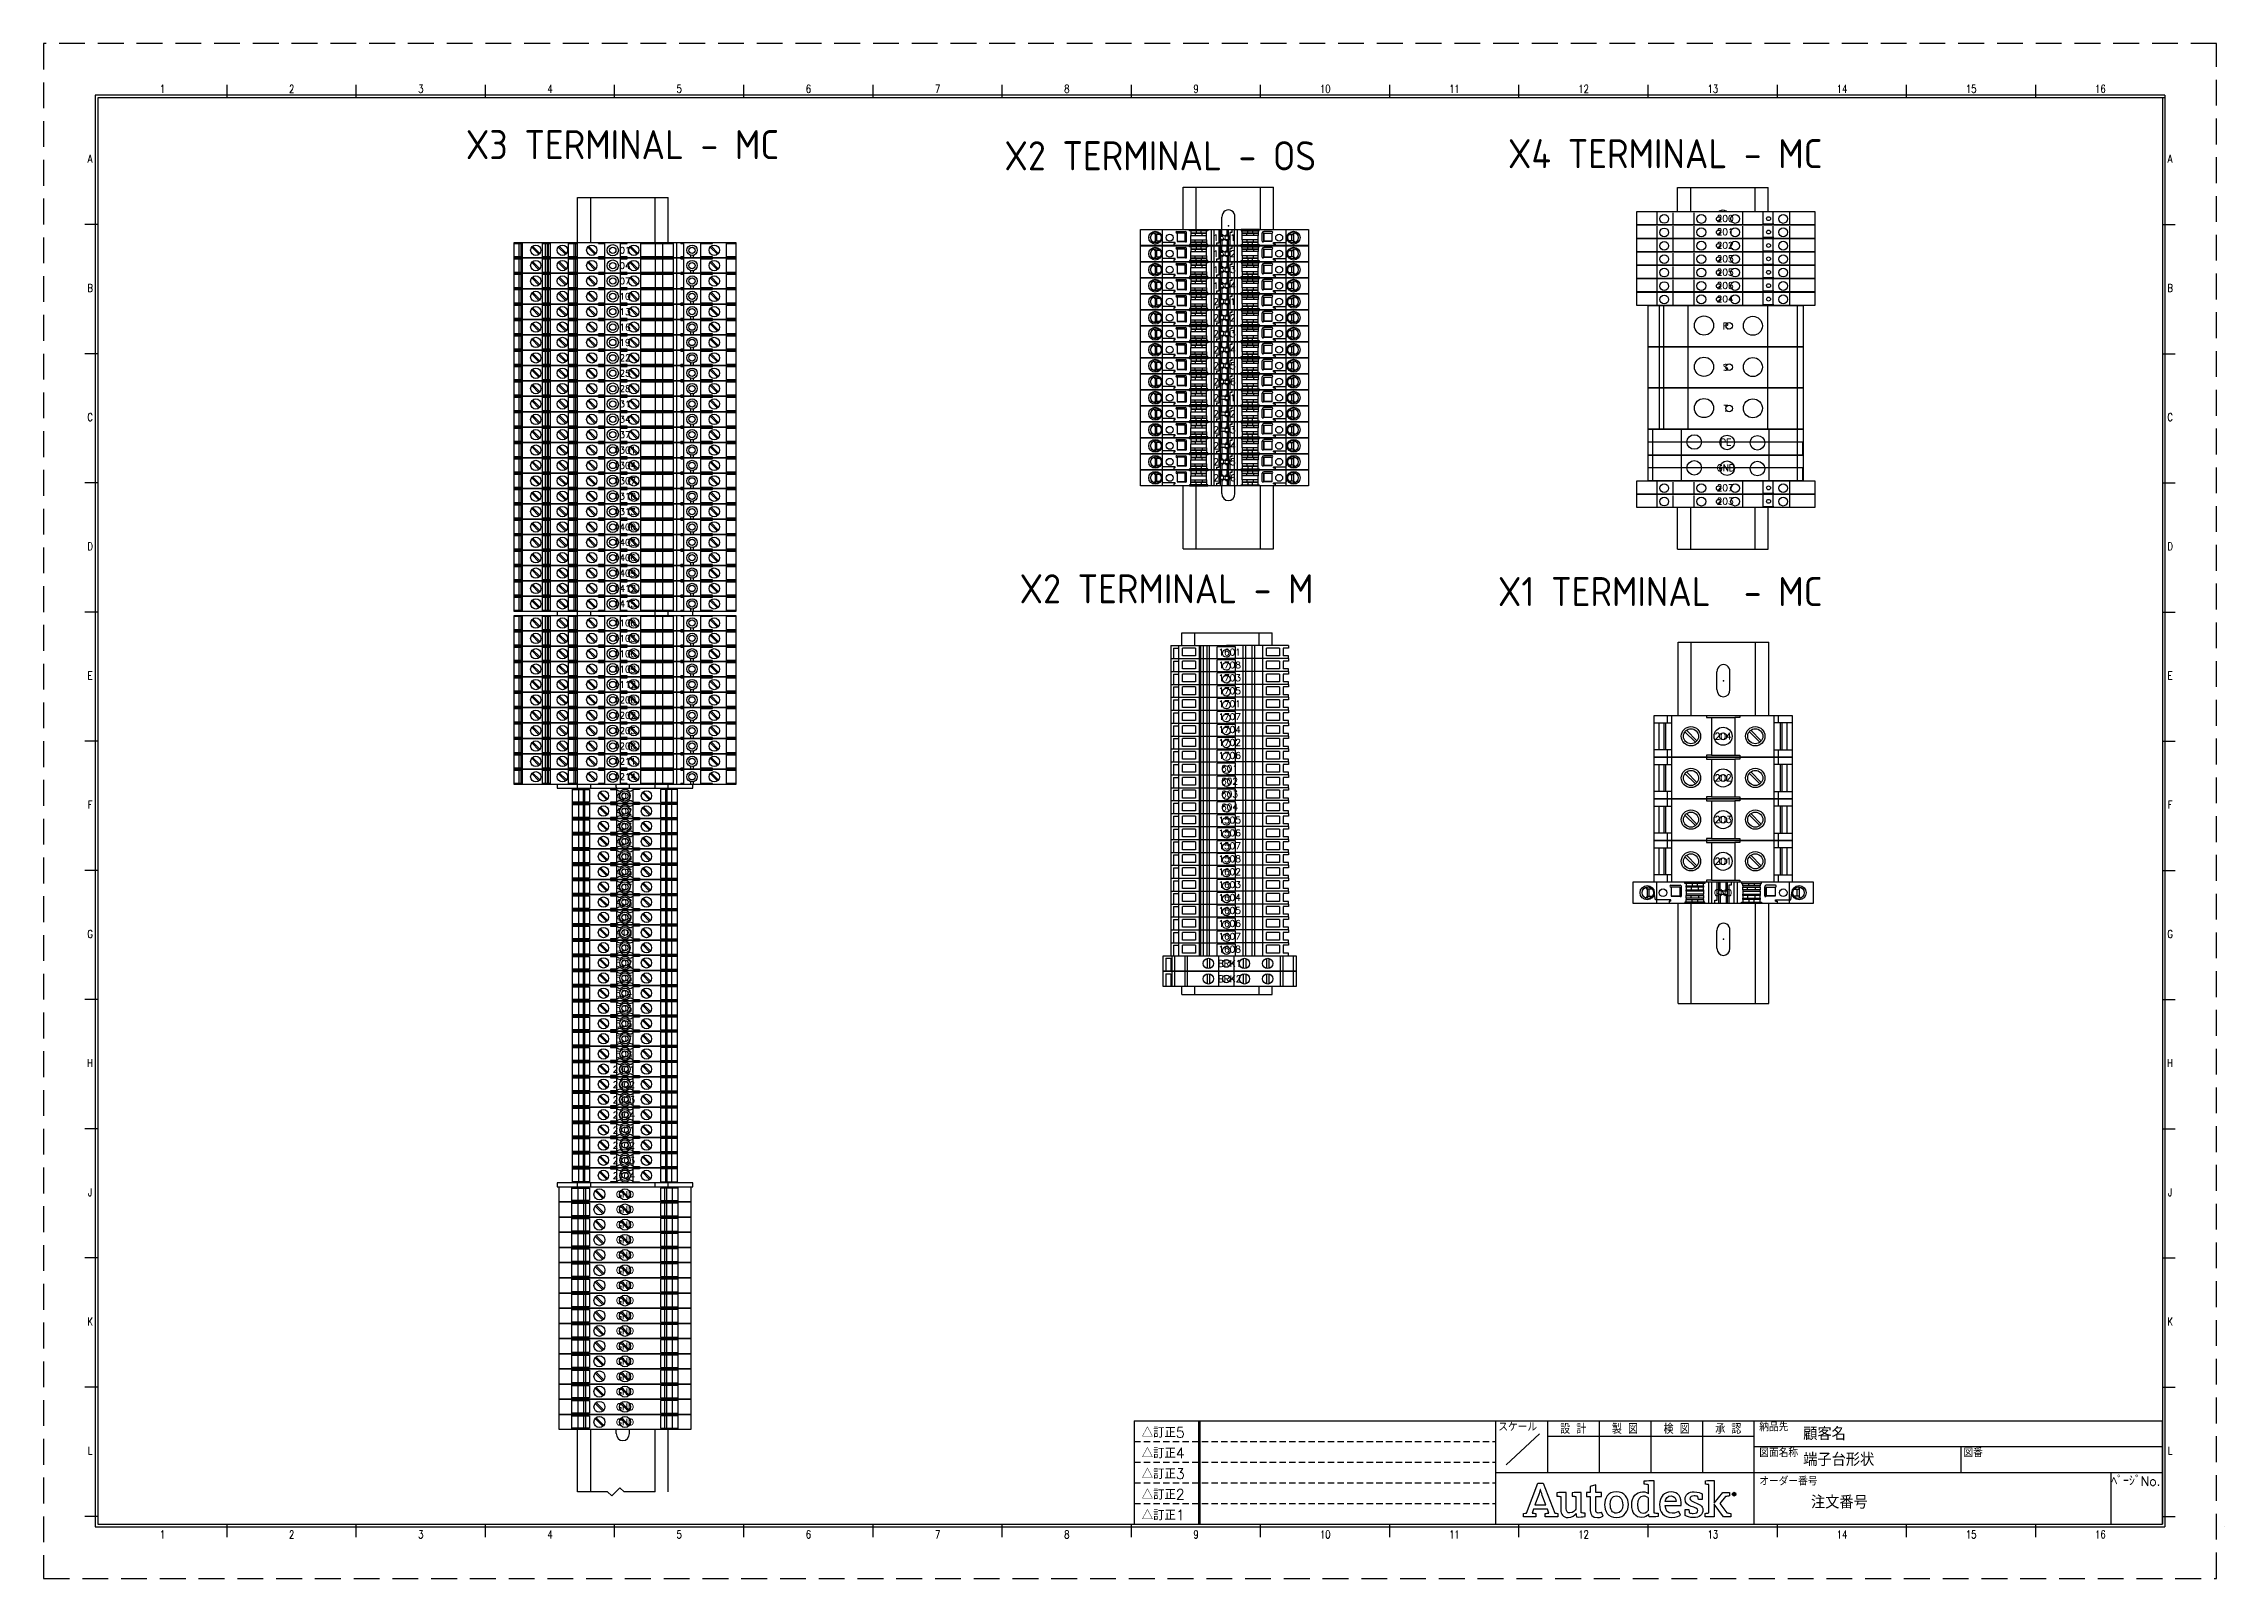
# Model space of a CAD drawing. Header units: inches. Extents: x 0 to 844, y 0 to 594.
import ezdxf
from ezdxf.enums import TextEntityAlignment as Align

# ---------------------------------------------------------------- set-up
doc = ezdxf.new("R2010")
doc.units = ezdxf.units.IN
doc.header["$LTSCALE"] = 10
doc.linetypes.add('DASHEDX2', pattern=[1.5, 1, -0.5])
doc.linetypes.add('HIDDEN', pattern=[0.375, 0.25, -0.125])
doc.layers.get('0').update_dxf_attribs({"linetype": 'CONTINUOUS'})
for name, color, linetype in [('COMMENT', 4, 'CONTINUOUS'), ('HIDDEN', 7, 'HIDDEN'), ('LAYER_1', 160, 'CONTINUOUS'), ('PSYMS', 7, 'CONTINUOUS'), ('PTAG', 150, 'CONTINUOUS'), ('PTERM', 4, 'CONTINUOUS'), ('SYMS', 7, 'CONTINUOUS'), ('TITLE', 4, 'CONTINUOUS'), ('ZUWAKU', 7, 'CONTINUOUS')]:
    doc.layers.add(name, color=color, linetype=linetype)
doc.styles.get("Standard").update_dxf_attribs({"font": 'romans', "width": 0.8, "bigfont": 'extfont'})
doc.styles.add('WD', font='txt.shx')
doc.styles.add('WD_IEC', font='isocp2.shx', dxfattribs={"width": 0.9, "height": 4, "bigfont": 'extfont2.shx'})

msp = doc.modelspace()

# ---------------------------------------------------------------- texts
at = {"style": 'WD_IEC'}
for s, p in [('X3 TERMINAL - MC', (163.39, 549.28)), ('X4 TERMINAL - MC', (566.7, 545.78)), ('X2 TERMINAL - OS', (371.83, 544.96)), ('X2 TERMINAL - M', (377.7, 377.37)), ('X1 TERMINAL  - MC', (562.81, 376.31))]:
    msp.add_text(s, height=11.25, dxfattribs=at).set_placement(p)

# ---------------------------------------------------------------- blocks, each defined once
blk = doc.blocks.new('JIS_tblock_a1')
at = {"layer": 'HIDDEN'}
for p, q in [((-398, 32), (-258, 32)), ((-398, 24), (-258, 24)), ((-398, 16), (-258, 16)), ((-398, 8), (-258, 8))]:
    blk.add_line(p, q, dxfattribs=at)
at = {"layer": 'ZUWAKU'}
for p, q in [((-398, 40), (0, 40)), ((-398, 40), (-398, 0)), ((-373, 40), (-373, 0)), ((-372.5, 40), (-372.5, 0)), ((-258, 0), (-258, 40)), ((-241, 35), (-254, 23)), ((-238, 40), (-238, 20)), ((-238, 34), (-158, 34)), ((-218, 40), (-218, 20)), ((-198, 40), (-198, 20)), ((-178, 40), (-178, 20)), ((-158, 0), (-158, 40)), ((0, 0), (0, 40)), ((-158, 30), (0, 30)), ((-78, 30), (-78, 20)), ((-258, 20), (-158, 20)), ((-158, 20), (0, 20)), ((-20, 20), (-20, 0)), ((-398, 0), (0, 0))]:
    blk.add_line(p, q, dxfattribs=at)
at = {"layer": 'TITLE'}
for tag, p, height in [('REVINFO51', (-370, 34), 3), ('ORDER2', (-139, 32.5), 5), ('REVINFO41', (-370, 26), 3), ('SCALE0', (-247.5, 23), 3), ('INFO1', (-139, 22.5), 5), ('REVINFO31', (-370, 18), 3), ('REVINFO21', (-370, 10), 3), ('ORDER1', (-136, 6), 5), ('REVINFO11', (-370, 2), 3)]:
    blk.add_attdef(tag, p, '', height=height, dxfattribs=at)
for tag, p in [('REVDATEY5', (-306, 34)), ('REVDATEM5', (-298, 34)), ('REVDATED5', (-290, 34)), ('REVDESIGN5', (-260, 34)), ('REVDATEY4', (-306, 26)), ('REVDATEM4', (-298, 26)), ('REVDATED4', (-290, 26)), ('REVDESIGN4', (-260, 26)), ('SCALE1', (-251, 29)), ('REVDATEY3', (-306, 18)), ('REVDATEM3', (-298, 18)), ('REVDATED3', (-290, 18)), ('REVDESIGN3', (-260, 18)), ('REVDATEY2', (-306, 10)), ('REVDATEM2', (-298, 10)), ('REVDATED2', (-290, 10)), ('REVDESIGN2', (-260, 10)), ('REVDATEY1', (-306, 2)), ('REVDATEM1', (-298, 2)), ('REVDATED1', (-290, 2)), ('REVDESIGN1', (-260, 2))]:
    blk.add_attdef(tag, text='', height=3, dxfattribs=at).set_placement(p, align=Align.RIGHT)
for tag, height, p in [('DESIGN1', 3, (-228, 27)), ('DESIGN2', 3, (-208, 27)), ('DESIGN3', 3, (-188, 27)), ('DESIGN4', 3, (-168, 27)), ('FILENAME0', 5, (-47.8, 25)), ('PAGE0', 3, (-10.3, 8.6))]:
    blk.add_attdef(tag, text='', height=height, dxfattribs=at).set_placement(p, align=Align.MIDDLE)
at = {"layer": 'TITLE', "flags": 1}
for tag, p in [('TYPE0', (-398, 0)), ('ORDER3', (-398, 0)), ('ORDER4', (-398, 0)), ('ORDER5', (-398, 0)), ('ORDER6', (-398, 0)), ('ORDER7', (-398, 0)), ('ORDER8', (-398, 0)), ('ORDER9', (-398, 0)), ('ORDER10', (-398, 0)), ('ORDER11', (-398, 0)), ('ORDER12', (-398, 0)), ('ORDER13', (-398, 0)), ('ORDER14', (-398, 0)), ('ORDER15', (-398, 0)), ('ORDER16', (-398, 0)), ('ORDER17', (-398, 0)), ('ORDER18', (-398, 0)), ('ORDER19', (-398, 0)), ('ORDER20', (-398, 0)), ('ORDER21', (-398, 0)), ('ORDER22', (-398, 0)), ('ORDER23', (-398, 0)), ('SCALETYPE0', (-398, 0)), ('DATEY1', (-398, 0)), ('DATEM1', (-398, 0)), ('DATED1', (-398, 0)), ('DATEY2', (-398, 0)), ('DATEM2', (-398, 0)), ('DATED2', (-398, 0)), ('BANNAME0', (-398, 0)), ('INFO3', (-398, 0)), ('INFO4', (-398, 0)), ('INFO5', (-398, 0)), ('INFO6', (-398, 0)), ('INFO7', (-398, 0)), ('INFO8', (-398, 0)), ('INFO9', (-398, 0)), ('INFO10', (-398, 0)), ('INFO11', (-398, 0)), ('INFO12', (-398, 0)), ('INFO13', (-398, 0)), ('INFO14', (-398, 0)), ('INFO15', (-398, 0)), ('INFO16', (-398, 0)), ('INFO17', (-398, 0)), ('INFO18', (-398, 0)), ('INFO19', (-398, 0)), ('INFO20', (-398, 0)), ('INFO21', (-398, 0)), ('INFO22', (-398, 0)), ('INFO23', (-398, 0)), ('INFO24', (-398, 0)), ('DATEY3', (-398, 0)), ('DATEM3', (-398, 0)), ('DATED3', (-398, 0)), ('DATEY4', (-398, 0)), ('DATEM4', (-398, 0)), ('DATED4', (-398, 0)), ('DATEY5', (-398, 0)), ('DATEM5', (-398, 0)), ('DATED5', (-398, 0)), ('DATEY6', (-398, 0)), ('DATEM6', (-398, 0)), ('DATED6', (-398, 0)), ('REFERENCETYPE0', (-398, 0)), ('INFO2', (-397.7, 0))]:
    blk.add_attdef(tag, p, '', height=3, dxfattribs=at)
at = {"layer": 'TITLE', "width": 0.8, "flags": 1}
for tag in ['REVINFO12', 'REVINFO13', 'REVINFO22', 'REVINFO23', 'REVINFO32', 'REVINFO33', 'REVINFO42', 'REVINFO43', 'REVINFO52', 'REVINFO53', 'REVINFO61', 'REVINFO62', 'REVINFO63', 'REVINFO71', 'REVINFO72', 'REVINFO73', 'REVINFO81', 'REVINFO82', 'REVINFO83', 'REVDESIGN6', 'REVDESIGN7', 'REVDESIGN8', 'REVDATEY6', 'REVDATEM6', 'REVDATED6', 'REVDATEY7', 'REVDATEM7', 'REVDATED7', 'REVDATEY8', 'REVDATEM8', 'REVDATED8']:
    blk.add_attdef(tag, (-398, 0), '', height=3, dxfattribs=at)
at = {"layer": 'TITLE', "flags": 1}
blk.add_attdef('LPAGE0', text='', height=3, dxfattribs=at).set_placement((-11, 3), align=Align.CENTER)
blk.add_attdef('PAPER0', text='', height=1, dxfattribs=at).set_placement((-3, -1), align=Align.TOP_RIGHT)
at = {"layer": 'ZUWAKU'}
for s, height, p in [('△訂正5', 4, (-395, 33.5)), ('スケール', 3, (-257, 36)), ('納品先', 3, (-156, 36)), ('△訂正4', 4, (-395, 25.5)), ('図面名称', 3, (-156, 26)), ('図番', 3, (-77, 26)), ('△訂正3', 4, (-395, 17.5)), ('オーダー番号', 3, (-156, 15)), ('△訂正2', 4, (-395, 9.5)), ('△訂正1', 4, (-395, 1.5))]:
    blk.add_text(s, height=height, dxfattribs=at).set_placement(p)
for s, p in [('設 計', (-228, 35)), ('製 図', (-208, 35)), ('検 図', (-188, 35)), ('承 認', (-168, 35)), ('ﾍﾟｰｼﾞNo.', (-10.23, 14.88))]:
    blk.add_text(s, height=3.5, dxfattribs=at).set_placement(p, align=Align.CENTER)
blk = doc.blocks.new('JIS_border_a1')
at = {"layer": 'ZUWAKU', "color": 5}
for p, q in [((20, 574), (20, 20)), ((821, 574), (20, 574)), ((821, 574), (821, 20)), ((21, 573), (21, 21)), ((821, 573), (21, 573)), ((820, 573), (820, 21)), ((20, 20), (821, 20)), ((21, 21), (820, 21)), ((594, 20), (594, 20)), ((644, 20), (644, 20)), ((694, 20), (694, 20)), ((744, 20), (744, 20)), ((794, 20), (794, 20)), ((844, 20), (844, 20))]:
    blk.add_line(p, q, dxfattribs=at)
at = {"layer": 'ZUWAKU'}
for p, q in [((71, 573), (71, 578)), ((121, 573), (121, 578)), ((171, 573), (171, 578)), ((221, 573), (221, 578)), ((271, 573), (271, 578)), ((321, 573), (321, 578)), ((371, 573), (371, 578)), ((421, 573), (421, 578)), ((471, 573), (471, 578)), ((521, 573), (521, 578)), ((571, 573), (571, 578)), ((621, 573), (621, 578)), ((671, 573), (671, 578)), ((721, 573), (721, 578)), ((771, 573), (771, 578)), ((21, 524), (16, 524)), ((820, 524), (825, 524)), ((21, 474), (16, 474)), ((820, 474), (825, 474)), ((21, 424), (16, 424)), ((820, 424), (825, 424)), ((21, 374), (16, 374)), ((820, 374), (825, 374)), ((21, 324), (16, 324)), ((820, 324), (825, 324)), ((21, 274), (16, 274)), ((820, 274), (825, 274)), ((21, 224), (16, 224)), ((820, 224), (825, 224)), ((21, 174), (16, 174)), ((820, 174), (825, 174)), ((21, 124), (16, 124)), ((820, 124), (825, 124)), ((21, 74), (16, 74)), ((820, 74), (825, 74)), ((21, 24), (16, 24)), ((71, 16), (71, 21)), ((121, 16), (121, 21)), ((171, 16), (171, 21)), ((221, 16), (221, 21)), ((271, 16), (271, 21)), ((321, 16), (321, 21)), ((371, 16), (371, 21)), ((421, 16), (421, 21)), ((471, 16), (471, 21)), ((521, 16), (521, 21)), ((571, 16), (571, 21)), ((621, 16), (621, 21)), ((671, 16), (671, 21)), ((721, 16), (721, 21)), ((771, 16), (771, 21)), ((820, 24), (825, 24))]:
    blk.add_line(p, q, dxfattribs=at)
at = {"layer": 'ZUWAKU', "color": 5, "linetype": 'DASHEDX2'}
blk.add_lwpolyline([(0, 0), (841, 0), (841, 594), (0, 594)], close=True, dxfattribs=at)
at = {"layer": 'COMMENT', "width": 0.8}
for s, p in [('1', (46, 576.5)), ('2', (96, 576.5)), ('3', (146, 576.5)), ('4', (196, 576.5)), ('5', (246, 576.5)), ('6', (296, 576.5)), ('7', (346, 576.5)), ('8', (396, 576.5)), ('9', (446, 576.5)), ('10', (496, 576.5)), ('11', (546, 576.5)), ('12', (596, 576.5)), ('13', (646, 576.5)), ('14', (696, 576.5)), ('15', (746, 576.5)), ('16', (796, 576.5)), ('A', (18, 549.43)), ('A', (823, 549.43)), ('B', (18, 499.43)), ('B', (823, 499.43)), ('C', (18, 449.43)), ('C', (823, 449.43)), ('D', (18, 399.43)), ('D', (823, 399.43)), ('E', (18, 349.43)), ('E', (823, 349.43)), ('F', (18, 299.43)), ('F', (823, 299.43)), ('G', (18, 249.43)), ('G', (823, 249.43)), ('H', (18, 199.43)), ('H', (823, 199.43)), ('J', (18, 149.43)), ('J', (823, 149.43)), ('K', (18, 99.43)), ('K', (823, 99.43)), ('L', (18, 49.43)), ('L', (823, 49.43)), ('1', (46, 17)), ('2', (96, 17)), ('3', (146, 17)), ('4', (196, 17)), ('5', (246, 17)), ('6', (296, 17)), ('7', (346, 17)), ('8', (396, 17)), ('9', (446, 17)), ('10', (496, 17)), ('11', (546, 17)), ('12', (596, 17)), ('13', (646, 17)), ('14', (696, 17)), ('15', (746, 17)), ('16', (796, 17))]:
    blk.add_text(s, height=3, dxfattribs=at).set_placement(p, align=Align.MIDDLE)
blk = doc.blocks.new('AI9-BLK2')
at = {"layer": 'LAYER_1', "color": 7}
blk.add_circle((0, 0), 2.03, dxfattribs=at)
blk.add_open_spline([(1.7, 0), (1.7, -1), (1, -1.8), (0, -1.8), (-1, -1.8), (-1.7, -1), (-1.7, 0), (-1.7, 1), (-1, 1.8), (0, 1.8), (1, 1.8), (1.7, 1), (1.7, 0)], degree=3, knots=[0, 0, 0, 0, 1, 1, 1, 2, 2, 2, 3, 3, 3, 4, 4, 4, 4], dxfattribs=at)
blk = doc.blocks.new('AI9-BLK1')
at = {"layer": 'LAYER_1', "color": 7}
for points, knots in [([(0.7, -1.1), (0.7, -1.1), (0.2, -0.4), (0.2, -0.4), (0.1, -0.2), (0, -0.2), (-0.1, -0.1), (0.3, 0), (0.5, 0.2), (0.5, 0.5), (0.5, 0.8), (0.3, 1.1), (-0.2, 1.1), (-0.2, 1.1), (-0.8, 1.1), (-0.8, 1.1), (-0.8, 1.1), (-0.8, -1.1), (-0.8, -1.1), (-0.8, -1.1), (-0.5, -1.1), (-0.5, -1.1), (-0.5, -1.1), (-0.5, -0.1), (-0.5, -0.1), (-0.4, -0.1), (-0.3, -0.2), (-0.2, -0.3), (-0.2, -0.3), (0.3, -1.1), (0.3, -1.1), (0.3, -1.1), (0.7, -1.1), (0.7, -1.1)], [0, 0, 0, 0, 1, 1, 1, 2, 2, 2, 3, 3, 3, 4, 4, 4, 5, 5, 5, 6, 6, 6, 7, 7, 7, 8, 8, 8, 9, 9, 9, 10, 10, 10, 11, 11, 11, 11]), ([(0.2, 0.5), (0.2, 0.2), (-0.1, 0.1), (-0.3, 0.1), (-0.3, 0.1), (-0.5, 0.1), (-0.5, 0.1), (-0.5, 0.1), (-0.5, 0.8), (-0.5, 0.8), (-0.5, 0.8), (-0.2, 0.8), (-0.2, 0.8), (0.1, 0.8), (0.2, 0.7), (0.2, 0.5)], [0, 0, 0, 0, 1, 1, 1, 2, 2, 2, 3, 3, 3, 4, 4, 4, 5, 5, 5, 5])]:
    blk.add_open_spline(points, degree=3, knots=knots, dxfattribs=at)
blk = doc.blocks.new('JIS_LOGO_BLOCK')
for points, knots in [([(12.07, 1.49), (12.07, 1.49), (7.57, 13.06), (7.57, 13.06), (7.57, 13.06), (5.51, 13.06), (5.51, 13.06), (5.51, 13.06), (1.1, 1.49), (1.1, 1.49), (0.75, 1.45), (0.31, 1.37), (0, 1.28), (0, 1.28), (0, 0), (0, 0), (0, 0), (4.71, 0), (4.71, 0), (4.71, 0), (4.71, 1.28), (4.71, 1.28), (4.26, 1.37), (3.73, 1.47), (3.25, 1.51), (3.25, 1.51), (3.8, 3.02), (3.8, 3.02), (3.8, 3.02), (9.18, 3.02), (9.18, 3.02), (9.18, 3.02), (9.74, 1.49), (9.74, 1.49), (9.26, 1.45), (8.84, 1.37), (8.4, 1.28), (8.4, 1.28), (8.4, 0), (8.4, 0), (8.4, 0), (13.27, 0), (13.27, 0), (13.27, 0), (13.27, 1.28), (13.27, 1.28), (12.99, 1.35), (12.34, 1.49), (12.07, 1.49)], [0, 0, 0, 0, 1, 1, 1, 2, 2, 2, 3, 3, 3, 4, 4, 4, 5, 5, 5, 6, 6, 6, 7, 7, 7, 8, 8, 8, 9, 9, 9, 10, 10, 10, 11, 11, 11, 12, 12, 12, 13, 13, 13, 14, 14, 14, 15, 15, 15, 16, 16, 16, 16]), ([(4.4, 4.74), (4.4, 4.74), (5.71, 8.34), (5.71, 8.34), (6.1, 9.42), (6.24, 9.89), (6.45, 10.59), (6.45, 10.59), (6.49, 10.59), (6.49, 10.59), (6.71, 9.91), (6.84, 9.44), (7.24, 8.34), (7.24, 8.34), (8.54, 4.74), (8.54, 4.74), (8.54, 4.74), (4.4, 4.74), (4.4, 4.74)], [0, 0, 0, 0, 1, 1, 1, 2, 2, 2, 3, 3, 3, 4, 4, 4, 5, 5, 5, 6, 6, 6, 6]), ([(20.45, -0.02), (20.4, 0.22), (20.3, 0.88), (20.28, 1.31), (19.81, 0.69), (18.83, -0.25), (17.22, -0.25), (15.16, -0.25), (14.39, 1.08), (14.39, 2.77), (14.39, 2.77), (14.39, 7.87), (14.39, 7.87), (13.92, 7.94), (13.29, 8.02), (12.8, 8.06), (12.8, 8.06), (12.8, 9.36), (12.8, 9.36), (13.82, 9.46), (15.22, 9.53), (16.47, 9.47), (16.47, 9.47), (16.47, 3.2), (16.47, 3.2), (16.47, 2.14), (16.85, 1.53), (17.92, 1.53), (19.12, 1.53), (20.02, 2.71), (20.22, 2.96), (20.22, 2.96), (20.22, 7.89), (20.22, 7.89), (19.81, 7.94), (19.22, 8.02), (18.73, 8.06), (18.73, 8.06), (18.73, 9.36), (18.73, 9.36), (19.75, 9.49), (21.1, 9.53), (22.3, 9.49), (22.3, 9.49), (22.3, 1.59), (22.3, 1.59), (22.75, 1.51), (23.36, 1.43), (23.87, 1.39), (23.87, 1.39), (23.87, 0.12), (23.87, 0.12), (22.87, 0), (21.59, -0.08), (20.45, -0.02)], [0, 0, 0, 0, 1, 1, 1, 2, 2, 2, 3, 3, 3, 4, 4, 4, 5, 5, 5, 6, 6, 6, 7, 7, 7, 8, 8, 8, 9, 9, 9, 10, 10, 10, 11, 11, 11, 12, 12, 12, 13, 13, 13, 14, 14, 14, 15, 15, 15, 16, 16, 16, 17, 17, 17, 18, 18, 18, 18]), ([(24.28, 7.91), (24.28, 7.91), (24.28, 9.49), (24.28, 9.49), (24.28, 9.49), (25.81, 9.49), (25.81, 9.49), (25.81, 9.49), (25.81, 11.77), (25.81, 11.77), (25.81, 11.77), (27.89, 12.43), (27.89, 12.43), (27.89, 12.43), (27.89, 9.49), (27.89, 9.49), (27.89, 9.49), (30.19, 9.49), (30.19, 9.49), (30.19, 9.49), (30.19, 7.91), (30.19, 7.91), (30.19, 7.91), (27.89, 7.91), (27.89, 7.91), (27.89, 7.91), (27.89, 2.86), (27.89, 2.86), (27.89, 1.92), (28.15, 1.49), (28.91, 1.49), (29.48, 1.49), (29.99, 1.77), (30.17, 1.88), (30.17, 1.88), (30.76, 0.31), (30.76, 0.31), (30.41, 0.12), (29.66, -0.24), (28.54, -0.24), (26.6, -0.24), (25.81, 0.82), (25.81, 2.53), (25.81, 2.53), (25.81, 7.91), (25.81, 7.91), (25.81, 7.91), (24.28, 7.91), (24.28, 7.91)], [0, 0, 0, 0, 1, 1, 1, 2, 2, 2, 3, 3, 3, 4, 4, 4, 5, 5, 5, 6, 6, 6, 7, 7, 7, 8, 8, 8, 9, 9, 9, 10, 10, 10, 11, 11, 11, 12, 12, 12, 13, 13, 13, 14, 14, 14, 15, 15, 15, 16, 16, 16, 16]), ([(35.92, -0.24), (32.64, -0.24), (31.33, 2.39), (31.33, 4.73), (31.33, 7.06), (32.6, 9.73), (35.88, 9.73), (39.14, 9.73), (40.57, 7.12), (40.57, 4.79), (40.57, 2.47), (39.18, -0.24), (35.92, -0.24)], [0, 0, 0, 0, 1, 1, 1, 2, 2, 2, 3, 3, 3, 4, 4, 4, 4]), ([(50.45, 1.6), (50.43, 1.84), (50.42, 2.1), (50.42, 2.37), (50.42, 2.37), (50.42, 14.08), (50.42, 14.08), (49.17, 14.14), (47.76, 14.07), (46.66, 13.95), (46.66, 13.95), (46.66, 12.67), (46.66, 12.67), (47.23, 12.63), (47.87, 12.55), (48.34, 12.48), (48.34, 12.48), (48.34, 12.48), (48.34, 12.48), (48.34, 12.48), (48.34, 8.98), (48.34, 8.98), (47.99, 9.28), (47.3, 9.73), (46.05, 9.73), (43.64, 9.73), (41.83, 7.75), (41.83, 4.73), (41.83, 1.55), (43.4, -0.24), (45.73, -0.24), (47.01, -0.24), (47.87, 0.37), (48.44, 1.06), (48.46, 0.73), (48.56, 0.22), (48.64, 0), (49.8, -0.06), (50.99, 0.02), (52.01, 0.14), (52.01, 0.14), (52.01, 1.41), (52.01, 1.41), (51.51, 1.45), (50.9, 1.53), (50.45, 1.6)], [0, 0, 0, 0, 1, 1, 1, 2, 2, 2, 3, 3, 3, 4, 4, 4, 5, 5, 5, 6, 6, 6, 7, 7, 7, 8, 8, 8, 9, 9, 9, 10, 10, 10, 11, 11, 11, 12, 12, 12, 13, 13, 13, 14, 14, 14, 15, 15, 15, 15]), ([(57.47, 1.39), (58.78, 1.39), (59.59, 1.88), (60.02, 2.14), (60.02, 2.14), (60.74, 0.71), (60.74, 0.71), (60.19, 0.37), (59.17, -0.24), (57.33, -0.24), (54.23, -0.24), (52.58, 1.88), (52.58, 4.81), (52.58, 7.71), (54.49, 9.73), (57.07, 9.73), (59.86, 9.73), (61.29, 7.71), (61, 4.43), (61, 4.43), (54.78, 4.43), (54.78, 4.43), (54.88, 2.71), (55.66, 1.39), (57.47, 1.39)], [0, 0, 0, 0, 1, 1, 1, 2, 2, 2, 3, 3, 3, 4, 4, 4, 5, 5, 5, 6, 6, 6, 7, 7, 7, 8, 8, 8, 8]), ([(66.3, 5.61), (65.23, 6.03), (64.39, 6.28), (64.39, 7.03), (64.39, 7.74), (65.1, 8.14), (66.04, 8.14), (66.57, 8.14), (67.08, 8.04), (67.47, 7.9), (67.52, 7.5), (67.57, 6.89), (67.66, 6.72), (67.66, 6.72), (69.04, 6.72), (69.04, 6.72), (69.04, 6.72), (69.04, 8.96), (69.04, 8.96), (68.66, 9.19), (67.59, 9.73), (65.96, 9.73), (63.94, 9.73), (62.47, 8.56), (62.47, 6.88), (62.47, 5.37), (63.41, 4.59), (64.85, 4.08), (66.31, 3.56), (67.46, 3.2), (67.46, 2.46), (67.46, 1.74), (66.85, 1.32), (65.63, 1.32), (65.13, 1.32), (64.51, 1.42), (64.13, 1.56), (64.07, 2.01), (63.98, 2.69), (63.88, 2.87), (63.88, 2.87), (62.51, 2.87), (62.51, 2.87), (62.51, 2.87), (62.51, 0.55), (62.51, 0.55), (62.51, 0.55), (62.51, 0.55), (62.51, 0.55), (63.11, 0.16), (64.28, -0.26), (65.76, -0.26), (68, -0.26), (69.42, 0.88), (69.42, 2.68), (69.42, 4.29), (67.84, 5.01), (66.3, 5.61)], [0, 0, 0, 0, 1, 1, 1, 2, 2, 2, 3, 3, 3, 4, 4, 4, 5, 5, 5, 6, 6, 6, 7, 7, 7, 8, 8, 8, 9, 9, 9, 10, 10, 10, 11, 11, 11, 12, 12, 12, 13, 13, 13, 14, 14, 14, 15, 15, 15, 16, 16, 16, 17, 17, 17, 18, 18, 18, 19, 19, 19, 19]), ([(78.65, 1.57), (78.65, 1.57), (75.95, 5.22), (75.95, 5.22), (75.95, 5.22), (78.18, 7.89), (78.18, 7.89), (78.64, 7.93), (79.3, 8), (79.69, 8.1), (79.69, 8.1), (79.69, 9.49), (79.69, 9.49), (79.69, 9.49), (77.16, 9.49), (77.16, 9.49), (77.16, 9.49), (73.79, 5.35), (73.79, 5.35), (73.79, 5.35), (73.79, 14.12), (73.79, 14.12), (72.64, 14.18), (71.38, 14.12), (70.34, 14.02), (70.34, 14.02), (70.34, 12.67), (70.34, 12.67), (70.82, 12.63), (71.33, 12.56), (71.71, 12.5), (71.71, 12.5), (71.71, 1.55), (71.71, 1.55), (71.24, 1.51), (70.76, 1.44), (70.32, 1.36), (70.32, 1.36), (70.32, 0), (70.32, 0), (70.32, 0), (73.79, 0), (73.79, 0), (73.79, 0), (73.79, 4.96), (73.79, 4.96), (73.79, 4.96), (77.34, 0), (77.34, 0), (77.34, 0), (80.14, 0), (80.14, 0), (80.14, 0), (80.14, 1.31), (80.14, 1.31), (79.61, 1.43), (79.08, 1.51), (78.65, 1.57)], [0, 0, 0, 0, 1, 1, 1, 2, 2, 2, 3, 3, 3, 4, 4, 4, 5, 5, 5, 6, 6, 6, 7, 7, 7, 8, 8, 8, 9, 9, 9, 10, 10, 10, 11, 11, 11, 12, 12, 12, 13, 13, 13, 14, 14, 14, 15, 15, 15, 16, 16, 16, 17, 17, 17, 18, 18, 18, 19, 19, 19, 19]), ([(35.84, 8.1), (34.15, 8.1), (33.53, 6.67), (33.53, 4.79), (33.53, 2.9), (34.25, 1.41), (35.94, 1.41), (37.65, 1.41), (38.35, 2.82), (38.35, 4.73), (38.35, 6.61), (37.55, 8.1), (35.84, 8.1)], [0, 0, 0, 0, 1, 1, 1, 2, 2, 2, 3, 3, 3, 4, 4, 4, 4]), ([(48.34, 2.61), (48.11, 2.3), (47.38, 1.49), (46.3, 1.49), (44.73, 1.49), (44.05, 2.79), (44.05, 4.75), (44.05, 6.73), (44.89, 8.04), (46.42, 8.04), (47.42, 8.04), (47.97, 7.65), (48.34, 7.32), (48.34, 7.32), (48.34, 2.61), (48.34, 2.61)], [0, 0, 0, 0, 1, 1, 1, 2, 2, 2, 3, 3, 3, 4, 4, 4, 5, 5, 5, 5]), ([(58.98, 5.92), (58.94, 7.12), (58.43, 8.14), (57.04, 8.14), (55.76, 8.14), (55.05, 7.28), (54.84, 5.92), (54.84, 5.92), (58.98, 5.92), (58.98, 5.92)], [0, 0, 0, 0, 1, 1, 1, 2, 2, 2, 3, 3, 3, 3])]:
    blk.add_open_spline(points, degree=3, knots=knots)
at = {"xscale": 0.342899999999986, "yscale": 0.342899999999986, "zscale": 0.342899999999986}
for name, p in [('AI9-BLK2', (81.46, 8.8)), ('AI9-BLK1', (81.53, 8.8))]:
    blk.add_blockref(name, p, dxfattribs=at)
blk = doc.blocks.new('VDIN7029')
for p, q in [((-17.53, 139.92), (17.53, 139.92)), ((-17.53, 0), (-17.53, 139.92)), ((-12.45, 0), (-12.45, 139.92)), ((12.45, 0), (12.45, 139.92)), ((17.53, 0), (17.53, 139.92)), ((-2.54, 121.51), (-2.54, 128.42)), ((2.54, 121.51), (2.54, 128.42)), ((-2.54, 71.47), (-2.54, 78.39)), ((2.54, 71.47), (2.54, 78.39)), ((-2.54, 21.44), (-2.54, 28.35)), ((2.54, 21.44), (2.54, 28.35)), ((-17.53, 0), (17.53, 0))]:
    blk.add_line(p, q)
for centre, start_param, end_param in [((0, 128.42), 4.712386, 7.853986), ((0, 121.51), 1.570796, 4.712386), ((0, 78.39), 4.712386, 7.853986), ((0, 71.47), 1.570796, 4.712386), ((0, 28.35), 4.712386, 7.853986), ((0, 21.44), 1.570796, 4.712386)]:
    blk.add_ellipse(centre, major_axis=(0, 2.77), ratio=0.917668, start_param=start_param, end_param=end_param)
for p in [(0, 124.97), (0, 74.93), (0, 24.89)]:
    blk.add_point(p)
blk = doc.blocks.new('VDIN7144$$1')
for p, q in [((-17.53, 850), (17.53, 850)), ((-17.53, 349.1), (-17.53, 850)), ((-12.45, 349.1), (-12.45, 850)), ((12.45, 349.1), (12.45, 850)), ((17.53, 349.1), (17.53, 850)), ((-2.54, 822.04), (-2.54, 828.96)), ((2.54, 822.04), (2.54, 828.96)), ((-2.54, 772.01), (-2.54, 778.92)), ((2.54, 772.01), (2.54, 778.92)), ((-2.54, 721.97), (-2.54, 728.88)), ((2.54, 721.97), (2.54, 728.88)), ((-2.54, 671.93), (-2.54, 678.84)), ((2.54, 671.93), (2.54, 678.84)), ((-2.54, 621.89), (-2.54, 628.8)), ((2.54, 621.89), (2.54, 628.8)), ((-2.54, 571.85), (-2.54, 578.77)), ((2.54, 571.85), (2.54, 578.77)), ((-2.54, 521.82), (-2.54, 528.73)), ((2.54, 521.82), (2.54, 528.73)), ((-2.54, 471.78), (-2.54, 478.69)), ((2.54, 471.78), (2.54, 478.69)), ((-2.54, 421.74), (-2.54, 428.65)), ((2.54, 421.74), (2.54, 428.65)), ((-2.54, 371.7), (-2.54, 378.61)), ((2.54, 371.7), (2.54, 378.61))]:
    blk.add_line(p, q)
for centre, start_param, end_param in [((0, 828.96), 4.712386, 7.853986), ((0, 822.04), 1.570796, 4.712386), ((0, 778.92), 4.712386, 7.853986), ((0, 772.01), 1.570796, 4.712386), ((0, 728.88), 4.712386, 7.853986), ((0, 721.97), 1.570796, 4.712386), ((0, 678.84), 4.712386, 7.853986), ((0, 671.93), 1.570796, 4.712386), ((0, 628.8), 4.712386, 7.853986), ((0, 621.89), 1.570796, 4.712386), ((0, 578.77), 4.712386, 7.853986), ((0, 571.85), 1.570796, 4.712386), ((0, 528.73), 4.712386, 7.853986), ((0, 521.82), 1.570796, 4.712386), ((0, 478.69), 4.712386, 7.853986), ((0, 471.78), 1.570796, 4.712386), ((0, 428.65), 4.712386, 7.853986), ((0, 421.74), 1.570796, 4.712386), ((0, 378.61), 4.712386, 7.853986), ((0, 371.7), 1.570796, 4.712386)]:
    blk.add_ellipse(centre, major_axis=(0, 2.77), ratio=0.917668, start_param=start_param, end_param=end_param)
for p in [(0, 825.5), (0, 775.46), (0, 725.42), (0, 675.39), (0, 625.35), (0, 575.31), (0, 525.27), (0, 475.23), (0, 425.2), (0, 375.16)]:
    blk.add_point(p)
at = {"layer": 'SYMS'}
for p, q in [((-5.9, 349.1), (-17.53, 349.1)), ((-4.31, 347.51), (-5.9, 349.1)), ((-1.13, 350.69), (-4.31, 347.51)), ((0.46, 349.1), (-1.13, 350.69)), ((12.45, 349.1), (0.46, 349.1))]:
    blk.add_line(p, q, dxfattribs=at)
blk = doc.blocks.new('2011-1dg')
at = {"style": 'WD', "flags": 1}
for tag, height, p in [('INST', 0.125, (0.008, 0.421)), ('LOC', 0.125, (0.008, 0.245)), ('WDBLKNAM', 0.05, (0, -0.525)), ('ASSYCODE', 0.05, (0, -0.684)), ('FP', 0.05, (0, -0.597)), ('FPT', 0.05, (0.141, -0.597))]:
    blk.add_attdef(tag, text='', height=height, dxfattribs=at).set_placement(p, align=Align.CENTER)
blk.add_wipeout([(1.28, -0.244), (-1.28, -0.244), (-1.28, 0), (1.28, 0)])
for p, q in [((-0.943, -0.244), (-0.943, 0)), ((-0.198, -0.244), (-0.198, 0)), ((-0.155, -0.244), (-0.155, 0)), ((-1.054, -0.072), (-1.071, -0.046)), ((-1.054, -0.172), (-1.071, -0.198)), ((-1.054, -0.072), (-1.054, -0.042)), ((-1.054, -0.172), (-1.054, -0.202)), ((-1.028, -0.172), (-1.028, -0.072)), ((-0.943, -0.196), (-0.955, -0.122)), ((-0.75, -0.196), (-0.943, -0.196)), ((-0.75, -0.215), (-0.771, -0.215)), ((-0.771, -0.215), (-0.771, -0.244)), ((-0.75, -0.215), (-0.75, -0.196)), ((-0.721, -0.176), (-0.721, -0.181)), ((-0.721, -0.181), (-0.596, -0.181)), ((-0.513, -0.154), (-0.513, -0.09)), ((-0.272, -0.154), (-0.272, -0.09)), ((0.155, -0.244), (0.155, 0)), ((0.198, -0.244), (0.198, 0)), ((0.272, -0.154), (0.272, -0.09)), ((0.513, -0.154), (0.513, -0.09)), ((0.721, -0.181), (0.596, -0.181)), ((0.721, -0.176), (0.721, -0.181)), ((0.75, -0.196), (0.943, -0.196)), ((0.75, -0.215), (0.75, -0.196)), ((0.75, -0.215), (0.771, -0.215)), ((0.771, -0.215), (0.771, -0.244)), ((0.943, -0.244), (0.943, 0)), ((0.943, -0.196), (0.955, -0.122)), ((1.028, -0.172), (1.028, -0.072)), ((1.054, -0.072), (1.054, -0.042)), ((1.054, -0.072), (1.071, -0.046)), ((1.054, -0.172), (1.054, -0.202)), ((1.054, -0.172), (1.071, -0.198))]:
    blk.add_line(p, q)
for points in [[(1.28, -0.244), (-1.28, -0.244), (-1.28, 0), (1.28, 0)], [(-0.531, 0), (-0.254, 0), (-0.254, -0.017), (-0.531, -0.017)], [(-0.531, -0.244), (-0.254, -0.244), (-0.254, -0.227), (-0.531, -0.227)], [(-0.272, -0.017), (-0.513, -0.017), (-0.513, -0.054), (-0.272, -0.054)], [(-0.272, -0.054), (-0.513, -0.054), (-0.513, -0.09), (-0.272, -0.09)], [(-0.272, -0.19), (-0.513, -0.19), (-0.513, -0.154), (-0.272, -0.154)], [(-0.272, -0.227), (-0.513, -0.227), (-0.513, -0.19), (-0.272, -0.19)], [(-0.445, -0.09), (-0.341, -0.09), (-0.341, -0.054), (-0.445, -0.054)], [(-0.445, -0.154), (-0.341, -0.154), (-0.341, -0.19), (-0.445, -0.19)], [(-0.43, -0.054), (-0.356, -0.054), (-0.356, -0.017), (-0.43, -0.017)], [(-0.43, -0.19), (-0.356, -0.19), (-0.356, -0.227), (-0.43, -0.227)], [(0.531, 0), (0.254, 0), (0.254, -0.017), (0.531, -0.017)], [(0.531, -0.244), (0.254, -0.244), (0.254, -0.227), (0.531, -0.227)], [(0.272, -0.017), (0.513, -0.017), (0.513, -0.054), (0.272, -0.054)], [(0.272, -0.054), (0.513, -0.054), (0.513, -0.09), (0.272, -0.09)], [(0.272, -0.19), (0.513, -0.19), (0.513, -0.154), (0.272, -0.154)], [(0.272, -0.227), (0.513, -0.227), (0.513, -0.19), (0.272, -0.19)], [(0.445, -0.09), (0.341, -0.09), (0.341, -0.054), (0.445, -0.054)], [(0.445, -0.154), (0.341, -0.154), (0.341, -0.19), (0.445, -0.19)], [(0.43, -0.054), (0.356, -0.054), (0.356, -0.017), (0.43, -0.017)], [(0.43, -0.19), (0.356, -0.19), (0.356, -0.227), (0.43, -0.227)]]:
    blk.add_lwpolyline(points, close=True)
for points in [[(-0.114, -0.244), (-0.114, -0.201), (-0.081, -0.201), (-0.081, 0)], [(-0.061, -0.244), (-0.061, 0)], [(-0.042, -0.095), (-0.042, 0)], [(0.042, -0.095), (0.042, 0)], [(0.061, -0.244), (0.061, 0)], [(0.114, 0), (0.114, -0.043), (0.081, -0.043), (0.081, -0.244)], [(-0.983, -0.072), (-1.054, -0.072), (-1.054, -0.172)], [(-1.054, -0.172), (-0.983, -0.172)], [(-0.726, -0.028), (-0.598, -0.028)], [(-0.605, -0.053), (-0.726, -0.053)], [(-0.605, -0.053), (-0.721, -0.053), (-0.721, -0.176)], [(-0.721, -0.176), (-0.598, -0.176), (-0.598, -0.06)], [(-0.598, -0.06), (-0.598, -0.176)], [(-0.577, -0.176), (-0.577, -0.049)], [(0, -0.095), (-0.061, -0.095)], [(0, -0.149), (-0.061, -0.149)], [(-0.042, -0.149), (-0.042, -0.244)], [(0, -0.095), (0.061, -0.095)], [(0, -0.149), (0.061, -0.149)], [(0.042, -0.149), (0.042, -0.244)], [(0.577, -0.176), (0.577, -0.049)], [(0.726, -0.028), (0.598, -0.028)], [(0.721, -0.176), (0.598, -0.176), (0.598, -0.06)], [(0.598, -0.06), (0.598, -0.176)], [(0.605, -0.053), (0.726, -0.053)], [(0.605, -0.053), (0.721, -0.053), (0.721, -0.176)], [(0.983, -0.072), (1.054, -0.072), (1.054, -0.172)], [(1.054, -0.172), (0.983, -0.172)]]:
    blk.add_lwpolyline(points)
for centre, radius in [((-1.054, -0.122), 0.0986), ((-1.045, -0.122), 0.0801), ((-0.834, -0.122), 0.0528), ((0.834, -0.122), 0.0528), ((1.054, -0.122), 0.0986), ((1.045, -0.122), 0.0801)]:
    blk.add_circle(centre, radius)
for centre, radius, start, end in [((-0.726, -0.04), 0.0122, 90, 270), ((-0.605, -0.06), 0.00773, 0, 90), ((-0.598, -0.049), 0.0208, 0, 90), ((-0.587, -0.176), 0.0104, 180, 0), ((0.598, -0.049), 0.0208, 90, 180), ((0.587, -0.176), 0.0104, 180, 0), ((0.605, -0.06), 0.00773, 90, 180), ((0.726, -0.04), 0.0122, 270, 90)]:
    blk.add_arc(centre, radius, start, end)
for tag, height, p in [('P_TAGSTRIP', 0.125, (0.008, 0.068)), ('MFG', 0.05, (0, -0.382)), ('CAT', 0.05, (0, -0.454))]:
    blk.add_attdef(tag, text='', height=height, dxfattribs=at).set_placement(p, align=Align.CENTER)
at = {"style": 'WD', "width": 0.8}
blk.add_attdef('WIRENOL', text='', height=0.1, dxfattribs=at).set_placement((-1.349, -0.122), align=Align.MIDDLE_RIGHT)
at = {"style": 'WD', "flags": 1}
blk.add_attdef('TERMDESCL', text='', height=0.05, dxfattribs=at).set_placement((-1.347, -0.237), align=Align.MIDDLE_RIGHT)
at = {"style": 'WD'}
for tag in ['WIRENO', 'TERM']:
    blk.add_attdef(tag, text='', height=0.1, dxfattribs=at).set_placement((0, -0.122), align=Align.MIDDLE_CENTER)
at = {"style": 'WD', "flags": 1}
blk.add_attdef('TERMDESCR', text='', height=0.05, dxfattribs=at).set_placement((1.349, -0.237), align=Align.MIDDLE_LEFT)
at = {"style": 'WD', "width": 0.8}
blk.add_attdef('WIRENOR', text='', height=0.1, dxfattribs=at).set_placement((1.349, -0.122), align=Align.MIDDLE_LEFT)
blk = doc.blocks.new('8wa1205')
at = {"style": 'WD', "flags": 1}
for tag, height, p in [('INST', 0.125, (0.008, 0.421)), ('LOC', 0.125, (0.008, 0.245)), ('WDBLKNAM', 0.05, (0, -0.911)), ('FP', 0.05, (0, -0.983)), ('FPT', 0.05, (0.141, -0.983)), ('ASSYCODE', 0.05, (0, -1.069))]:
    blk.add_attdef(tag, text='', height=height, dxfattribs=at).set_placement(p, align=Align.CENTER)
blk.add_wipeout([(1.053, -0.635), (-1.053, -0.635), (-1.053, 0), (1.053, 0)])
for p, q in [((-0.846, -0.111), (-0.846, 0)), ((-0.779, -0.635), (-0.779, 0)), ((-1.053, -0.111), (-0.779, -0.111)), ((-0.974, -0.524), (-0.974, -0.111)), ((-0.899, -0.524), (-0.899, -0.111)), ((-0.874, -0.524), (-0.874, -0.111)), ((-0.421, -0.408), (-0.581, -0.248)), ((-0.4, -0.387), (-0.56, -0.227)), ((-0.179, -0.03), (0.179, -0.03)), ((0.56, -0.408), (0.4, -0.248)), ((0.581, -0.387), (0.421, -0.227)), ((0.779, -0.635), (0.779, 0)), ((1.053, -0.111), (0.779, -0.111)), ((0.846, -0.111), (0.846, 0)), ((0.874, -0.524), (0.874, -0.111)), ((0.899, -0.524), (0.899, -0.111)), ((0.974, -0.524), (0.974, -0.111)), ((-0.779, -0.524), (-1.053, -0.524)), ((-0.846, -0.635), (-0.846, -0.524)), ((-0.179, -0.605), (0.179, -0.605)), ((0.779, -0.524), (1.053, -0.524)), ((0.846, -0.635), (0.846, -0.524))]:
    blk.add_line(p, q)
blk.add_lwpolyline([(1.053, -0.635), (-1.053, -0.635), (-1.053, 0), (1.053, 0)], close=True)
blk.add_lwpolyline([(1.053, -0.635), (-1.053, -0.635), (-1.053, 0), (1.053, 0)], close=True)
for points in [[(-0.255, 0), (-0.255, -0.03), (-0.179, -0.03), (-0.179, -0.605), (-0.255, -0.605), (-0.255, -0.635)], [(0.255, 0), (0.255, -0.03), (0.179, -0.03), (0.179, -0.605), (0.255, -0.605), (0.255, -0.635)]]:
    blk.add_lwpolyline(points)
for centre, radius in [((-0.49, -0.318), 0.147), ((-0.49, -0.318), 0.115), ((0, -0.318), 0.138), ((0, -0.318), 0.0538), ((0.49, -0.318), 0.147), ((0.49, -0.318), 0.115)]:
    blk.add_circle(centre, radius)
for tag, height, p in [('P_TAGSTRIP', 0.125, (0.008, 0.068)), ('MFG', 0.05, (0, -0.768)), ('CAT', 0.05, (0, -0.839))]:
    blk.add_attdef(tag, text='', height=height, dxfattribs=at).set_placement(p, align=Align.CENTER)
at = {"style": 'WD', "width": 0.8}
blk.add_attdef('WIRENOL', text='', height=0.1, dxfattribs=at).set_placement((-1.123, -0.318), align=Align.MIDDLE_RIGHT)
at = {"style": 'WD'}
for tag in ['WIRENO', 'TERM']:
    blk.add_attdef(tag, text='', height=0.1, dxfattribs=at).set_placement((0, -0.318), align=Align.MIDDLE_CENTER)
at = {"style": 'WD', "width": 0.8}
blk.add_attdef('WIRENOR', text='', height=0.1, dxfattribs=at).set_placement((1.123, -0.318), align=Align.MIDDLE_LEFT)
at = {"style": 'WD', "flags": 1}
blk.add_attdef('TERMDESCL', text='', height=0.05, dxfattribs=at).set_placement((-1.12, -0.432), align=Align.MIDDLE_RIGHT)
blk.add_attdef('TERMDESCR', text='', height=0.05, dxfattribs=at).set_placement((1.123, -0.432), align=Align.MIDDLE_LEFT)
blk = doc.blocks.new('2011-1ph')
at = {"style": 'WD', "flags": 1}
for tag, height, p in [('INST', 0.125, (0.008, 0.421)), ('LOC', 0.125, (0.008, 0.245)), ('WDBLKNAM', 0.05, (0, -0.549)), ('ASSYCODE', 0.05, (0, -0.708)), ('FP', 0.05, (0, -0.621)), ('FPT', 0.05, (0.141, -0.621))]:
    blk.add_attdef(tag, text='', height=height, dxfattribs=at).set_placement(p, align=Align.CENTER)
blk.add_wipeout([(-1.378, -0.323), (1.378, -0.323), (1.378, 0), (-1.378, 0)])
for p, q in [((-1.157, -0.107), (-1.176, -0.078)), ((-1.157, -0.216), (-1.176, -0.245)), ((-1.157, -0.107), (-1.157, -0.074)), ((-1.157, -0.216), (-1.157, -0.249)), ((-1.129, -0.216), (-1.129, -0.107)), ((-1.03, -0.27), (-1.049, -0.162)), ((-1.011, -0.27), (-1.03, -0.27)), ((-1.011, -0.323), (-1.011, 0)), ((-0.799, -0.27), (-1.011, -0.27)), ((-0.799, -0.291), (-0.823, -0.291)), ((-0.823, -0.291), (-0.823, -0.323)), ((-0.799, -0.291), (-0.799, -0.27)), ((-0.791, -0.21), (-0.791, -0.216)), ((-0.791, -0.216), (-0.655, -0.216)), ((-0.564, -0.139), (-0.564, -0.184)), ((-0.299, -0.139), (-0.299, -0.184)), ((-0.217, -0.323), (-0.217, 0)), ((-0.17, -0.323), (-0.17, 0)), ((0.17, -0.323), (0.17, 0)), ((0.217, -0.323), (0.217, 0)), ((0.299, -0.139), (0.299, -0.184)), ((0.564, -0.139), (0.564, -0.184)), ((0.791, -0.216), (0.655, -0.216)), ((0.791, -0.21), (0.791, -0.216)), ((0.799, -0.27), (1.011, -0.27)), ((0.799, -0.291), (0.799, -0.27)), ((0.799, -0.291), (0.823, -0.291)), ((0.823, -0.291), (0.823, -0.323)), ((1.011, -0.323), (1.011, 0)), ((1.011, -0.27), (1.03, -0.27)), ((1.03, -0.27), (1.049, -0.162)), ((1.129, -0.216), (1.129, -0.107)), ((1.157, -0.107), (1.157, -0.074)), ((1.157, -0.107), (1.176, -0.078)), ((1.157, -0.216), (1.176, -0.245)), ((1.157, -0.216), (1.157, -0.249))]:
    blk.add_line(p, q)
for points in [[(-1.378, -0.323), (1.378, -0.323), (1.378, 0), (-1.378, 0)], [(-0.583, 0), (-0.279, 0), (-0.279, -0.019), (-0.583, -0.019)], [(-0.583, -0.323), (-0.279, -0.323), (-0.279, -0.304), (-0.583, -0.304)], [(-0.299, -0.019), (-0.564, -0.019), (-0.564, -0.059), (-0.299, -0.059)], [(-0.299, -0.079), (-0.564, -0.079), (-0.564, -0.059), (-0.299, -0.059)], [(-0.299, -0.079), (-0.564, -0.079), (-0.564, -0.119), (-0.299, -0.119)], [(-0.299, -0.139), (-0.564, -0.139), (-0.564, -0.119), (-0.299, -0.119)], [(-0.299, -0.184), (-0.564, -0.184), (-0.564, -0.204), (-0.299, -0.204)], [(-0.299, -0.244), (-0.564, -0.244), (-0.564, -0.204), (-0.299, -0.204)], [(-0.299, -0.244), (-0.564, -0.244), (-0.564, -0.264), (-0.299, -0.264)], [(-0.299, -0.304), (-0.564, -0.304), (-0.564, -0.264), (-0.299, -0.264)], [(-0.489, -0.119), (-0.374, -0.119), (-0.374, -0.079), (-0.489, -0.079)], [(-0.489, -0.204), (-0.374, -0.204), (-0.374, -0.244), (-0.489, -0.244)], [(-0.472, -0.059), (-0.391, -0.059), (-0.391, -0.019), (-0.472, -0.019)], [(-0.472, -0.264), (-0.391, -0.264), (-0.391, -0.304), (-0.472, -0.304)], [(0.583, 0), (0.279, 0), (0.279, -0.019), (0.583, -0.019)], [(0.583, -0.323), (0.279, -0.323), (0.279, -0.304), (0.583, -0.304)], [(0.299, -0.019), (0.564, -0.019), (0.564, -0.059), (0.299, -0.059)], [(0.299, -0.079), (0.564, -0.079), (0.564, -0.059), (0.299, -0.059)], [(0.299, -0.079), (0.564, -0.079), (0.564, -0.119), (0.299, -0.119)], [(0.299, -0.139), (0.564, -0.139), (0.564, -0.119), (0.299, -0.119)], [(0.299, -0.184), (0.564, -0.184), (0.564, -0.204), (0.299, -0.204)], [(0.299, -0.244), (0.564, -0.244), (0.564, -0.204), (0.299, -0.204)], [(0.299, -0.244), (0.564, -0.244), (0.564, -0.264), (0.299, -0.264)], [(0.299, -0.304), (0.564, -0.304), (0.564, -0.264), (0.299, -0.264)], [(0.489, -0.119), (0.374, -0.119), (0.374, -0.079), (0.489, -0.079)], [(0.489, -0.204), (0.374, -0.204), (0.374, -0.244), (0.489, -0.244)], [(0.472, -0.059), (0.391, -0.059), (0.391, -0.019), (0.472, -0.019)], [(0.472, -0.264), (0.391, -0.264), (0.391, -0.304), (0.472, -0.304)]]:
    blk.add_lwpolyline(points, close=True)
for points in [[(-0.125, -0.323), (-0.125, -0.275), (-0.089, -0.275), (-0.089, 0)], [(-1.079, -0.107), (-1.157, -0.107), (-1.157, -0.216)], [(-1.157, -0.216), (-1.079, -0.216)], [(-0.797, -0.048), (-0.656, -0.048)], [(-0.665, -0.075), (-0.797, -0.075)], [(-0.665, -0.075), (-0.791, -0.075), (-0.791, -0.21)], [(-0.791, -0.21), (-0.656, -0.21), (-0.656, -0.083)], [(-0.656, -0.083), (-0.656, -0.21)], [(-0.634, -0.21), (-0.634, -0.071)], [(-0.067, -0.323), (-0.067, 0)], [(-0.067, -0.295), (-0.067, -0.028)], [(0, -0.132), (-0.067, -0.132)], [(0, -0.132), (-0.067, -0.132)], [(0, -0.191), (-0.067, -0.191)], [(0, -0.191), (-0.067, -0.191)], [(-0.046, -0.132), (-0.046, 0)], [(-0.046, -0.132), (-0.046, -0.028)], [(-0.046, -0.191), (-0.046, -0.295)], [(-0.046, -0.191), (-0.046, -0.323)], [(0, -0.132), (0.067, -0.132)], [(0, -0.191), (0.067, -0.191)], [(0.046, -0.132), (0.046, 0)], [(0.046, -0.191), (0.046, -0.323)], [(0.067, -0.323), (0.067, 0)], [(0.125, 0), (0.125, -0.048), (0.089, -0.048), (0.089, -0.323)], [(0.634, -0.21), (0.634, -0.071)], [(0.797, -0.048), (0.656, -0.048)], [(0.656, -0.083), (0.656, -0.21)], [(0.791, -0.21), (0.656, -0.21), (0.656, -0.083)], [(0.665, -0.075), (0.791, -0.075), (0.791, -0.21)], [(0.665, -0.075), (0.797, -0.075)], [(1.079, -0.107), (1.157, -0.107), (1.157, -0.216)], [(1.157, -0.216), (1.079, -0.216)]]:
    blk.add_lwpolyline(points)
for centre, radius in [((-1.157, -0.162), 0.108), ((-1.148, -0.162), 0.0879), ((-0.916, -0.162), 0.058), ((0.916, -0.162), 0.058), ((1.157, -0.162), 0.108), ((1.148, -0.162), 0.0879)]:
    blk.add_circle(centre, radius)
for centre, radius, start, end in [((-0.797, -0.061), 0.0134, 90, 270), ((-0.665, -0.083), 0.00849, 0, 90), ((-0.656, -0.071), 0.0229, 0, 90), ((-0.645, -0.21), 0.0114, 180, 0), ((0.656, -0.071), 0.0229, 90, 180), ((0.645, -0.21), 0.0114, 180, 0), ((0.665, -0.083), 0.00849, 90, 180), ((0.797, -0.061), 0.0134, 270, 90)]:
    blk.add_arc(centre, radius, start, end)
for tag, height, p in [('P_TAGSTRIP', 0.125, (0.008, 0.068)), ('MFG', 0.05, (0, -0.406)), ('CAT', 0.05, (0, -0.478))]:
    blk.add_attdef(tag, text='', height=height, dxfattribs=at).set_placement(p, align=Align.CENTER)
at = {"style": 'WD', "width": 0.8}
blk.add_attdef('WIRENOL', text='', height=0.1, dxfattribs=at).set_placement((-1.448, -0.162), align=Align.MIDDLE_RIGHT)
at = {"style": 'WD', "flags": 1}
blk.add_attdef('TERMDESCL', text='', height=0.05, dxfattribs=at).set_placement((-1.445, -0.276), align=Align.MIDDLE_RIGHT)
at = {"style": 'WD'}
for tag in ['WIRENO', 'TERM']:
    blk.add_attdef(tag, text='', height=0.1, dxfattribs=at).set_placement((0, -0.162), align=Align.MIDDLE_CENTER)
at = {"style": 'WD', "flags": 1}
blk.add_attdef('TERMDESCR', text='', height=0.05, dxfattribs=at).set_placement((1.448, -0.276), align=Align.MIDDLE_LEFT)
at = {"style": 'WD', "width": 0.8}
blk.add_attdef('WIRENOR', text='', height=0.1, dxfattribs=at).set_placement((1.448, -0.162), align=Align.MIDDLE_LEFT)
blk = doc.blocks.new('D1-5ADO')
at = {"style": 'WD', "flags": 1}
for tag, height, p in [('INST', 0.125, (0.049, 0.433)), ('LOC', 0.125, (0.049, 0.256)), ('WDBLKNAM', 0.05, (0.049, -0.425)), ('ASSYCODE', 0.05, (0.049, -0.573)), ('FP', 0.05, (0.049, -0.496)), ('FPT', 0.05, (0.19, -0.496))]:
    blk.add_attdef(tag, text='', height=height, dxfattribs=at).set_placement(p, align=Align.CENTER)
blk.add_wipeout([(0.896, -0.197), (-0.896, -0.197), (-0.896, 0), (0.896, 0), (0.896, -0.039), (0.817, -0.039), (0.817, -0.157), (0.896, -0.157)])
for p, q in [((-0.896, 0), (-0.049, 0)), ((-0.896, 0), (-0.896, -0.197)), ((-0.778, 0), (-0.778, -0.197)), ((-0.463, 0), (-0.463, -0.197)), ((-0.437, -0.197), (-0.437, 0)), ((-0.398, -0.197), (-0.398, 0)), ((-0.344, -0.197), (-0.344, 0)), ((-0.305, -0.197), (-0.305, 0)), ((0.896, 0), (-0.049, 0)), ((0.207, -0.197), (0.207, 0)), ((0.246, -0.197), (0.246, 0)), ((0.344, -0.197), (0.344, 0)), ((0.384, -0.197), (0.384, 0)), ((0.502, 0), (0.502, -0.197)), ((0.896, 0), (0.896, -0.039)), ((-0.896, -0.197), (0.896, -0.197)), ((-0.856, -0.039), (-0.856, -0.197)), ((-0.856, -0.039), (-0.778, -0.039)), ((-0.719, -0.157), (-0.719, -0.039)), ((-0.522, -0.039), (-0.719, -0.039)), ((-0.522, -0.157), (-0.719, -0.157)), ((-0.522, -0.039), (-0.522, -0.157)), ((-0.187, -0.197), (-0.187, -0.02)), ((0.089, -0.02), (-0.187, -0.02)), ((0.089, -0.197), (0.089, -0.02)), ((0.561, -0.157), (0.561, -0.039)), ((0.758, -0.039), (0.561, -0.039)), ((0.758, -0.157), (0.561, -0.157)), ((0.758, -0.039), (0.758, -0.157)), ((0.896, -0.039), (0.817, -0.039)), ((0.817, -0.039), (0.817, -0.157)), ((0.896, -0.157), (0.817, -0.157)), ((0.896, -0.197), (0.896, -0.157))]:
    blk.add_line(p, q)
blk.add_circle((-0.049, -0.118), 0.0591)
for tag, height, p in [('P_TAGSTRIP', 0.125, (0.049, 0.08)), ('MFG', 0.05, (0.049, -0.282)), ('CAT', 0.05, (0.049, -0.353))]:
    blk.add_attdef(tag, text='', height=height, dxfattribs=at).set_placement(p, align=Align.CENTER)
at = {"style": 'WD', "width": 0.8}
blk.add_attdef('WIRENOL', text='', height=0.1, dxfattribs=at).set_placement((-0.935, -0.098), align=Align.MIDDLE_RIGHT)
at = {"style": 'WD', "flags": 1}
blk.add_attdef('TERMDESCL', text='', height=0.05, dxfattribs=at).set_placement((-0.932, -0.213), align=Align.MIDDLE_RIGHT)
at = {"style": 'WD'}
for tag in ['WIRENO', 'TERM']:
    blk.add_attdef(tag, text='', height=0.1, dxfattribs=at).set_placement((0, -0.098), align=Align.MIDDLE_CENTER)
at = {"style": 'WD', "flags": 1}
blk.add_attdef('TERMDESCR', text='', height=0.05, dxfattribs=at).set_placement((0.949, -0.213), align=Align.MIDDLE_LEFT)
at = {"style": 'WD', "width": 0.8}
blk.add_attdef('WIRENOR', text='', height=0.1, dxfattribs=at).set_placement((0.949, -0.098), align=Align.MIDDLE_LEFT)
blk = doc.blocks.new('M4-63A')
at = {"style": 'WD', "flags": 1}
for tag, height, p in [('INST', 0.125, (0.008, 0.421)), ('LOC', 0.125, (0.008, 0.245)), ('WDBLKNAM', 0.05, (0.005, -0.473)), ('ASSYCODE', 0.05, (0.005, -0.628)), ('FP', 0.05, (0.005, -0.544)), ('FPT', 0.05, (0.146, -0.544))]:
    blk.add_attdef(tag, text='', height=height, dxfattribs=at).set_placement(p, align=Align.CENTER)
blk.add_wipeout([(-1.012, 0), (1.012, 0), (1.012, -0.236), (-1.012, -0.236)])
for p, q in [((-1.012, -0.236), (-1.012, 0)), ((-1.012, 0), (1.012, 0)), ((1.012, -0.236), (-1.012, -0.236)), ((1.012, 0), (1.012, -0.236))]:
    blk.add_line(p, q)
at = {"linetype": 'Continuous'}
for p, q in [((-0.874, -0.236), (-0.874, 0)), ((-0.874, -0.236), (-0.874, 0)), ((-0.835, -0.236), (-0.835, 0)), ((-0.678, -0.236), (-0.678, 0)), ((-0.639, -0.236), (-0.639, 0)), ((-0.167, 0), (-0.167, -0.236)), ((0.069, -0.236), (0.069, 0)), ((-0.973, -0.039), (-0.973, -0.236)), ((-0.973, -0.039), (-0.894, -0.039)), ((-0.894, -0.039), (-0.894, -0.236)), ((-0.344, -0.042), (-0.344, -0.194)), ((-0.305, -0.042), (-0.305, -0.194)), ((0.206, -0.042), (0.206, -0.194)), ((0.246, -0.042), (0.246, -0.194)), ((0.56, -0.042), (0.56, -0.194)), ((0.599, -0.042), (0.599, -0.194)), ((0.776, -0.236), (0.776, 0)), ((0.815, -0.236), (0.815, 0)), ((0.973, -0.236), (0.973, 0))]:
    blk.add_line(p, q, dxfattribs=at)
for centre, radius in [((-0.324, -0.118), 0.0786), ((-0.049, -0.118), 0.059), ((0.226, -0.118), 0.0786), ((0.58, -0.118), 0.0786)]:
    blk.add_circle(centre, radius, dxfattribs=at)
at = {"style": 'WD', "flags": 1}
for tag, height, p in [('P_TAGSTRIP', 0.125, (0.008, 0.068)), ('MFG', 0.05, (0.005, -0.33)), ('CAT', 0.05, (0.005, -0.401))]:
    blk.add_attdef(tag, text='', height=height, dxfattribs=at).set_placement(p, align=Align.CENTER)
at = {"style": 'WD', "width": 0.8}
blk.add_attdef('WIRENOL', text='', height=0.1, dxfattribs=at).set_placement((-1.082, -0.118), align=Align.MIDDLE_RIGHT)
at = {"style": 'WD', "flags": 1}
blk.add_attdef('TERMDESCL', text='', height=0.05, dxfattribs=at).set_placement((-1.079, -0.233), align=Align.MIDDLE_RIGHT)
at = {"style": 'WD'}
for tag in ['WIRENO', 'TERM']:
    blk.add_attdef(tag, text='', height=0.1, dxfattribs=at).set_placement((0, -0.118), align=Align.MIDDLE_CENTER)
at = {"style": 'WD', "flags": 1}
blk.add_attdef('TERMDESCR', text='', height=0.05, dxfattribs=at).set_placement((1.082, -0.233), align=Align.MIDDLE_LEFT)
at = {"style": 'WD', "width": 0.8}
blk.add_attdef('WIRENOR', text='', height=0.1, dxfattribs=at).set_placement((1.082, -0.118), align=Align.MIDDLE_LEFT)
blk = doc.blocks.new('WDK2_5_WQV')
at = {"style": 'WD_IEC', "flags": 1}
for tag, height, p in [('INST', 0.125, (0, 0.384)), ('LOC', 0.125, (0, 0.207)), ('ASSYCODE', 0.05, (0, -0.568)), ('FP', 0.05, (0, -0.481)), ('FPT', 0.05, (0.141, -0.481))]:
    blk.add_attdef(tag, text='', height=height, dxfattribs=at).set_placement(p, align=Align.CENTER)
blk.add_wipeout([(1.356, -0.008), (1.356, -0.204), (-1.356, -0.204), (-1.356, 0), (1.356, 0)])
for p, q in [((-1.044, -0.204), (-1.044, -0.016)), ((-0.8, -0.204), (-0.8, -0.019)), ((-0.48, -0.204), (-0.48, -0.019)), ((0.261, -0.204), (0.261, -0.016)), ((0.573, -0.204), (0.573, -0.016)), ((0.573, -0.188), (0.733, -0.188)), ((0.724, -0.188), (0.724, -0.016)), ((0.977, -0.204), (0.977, -0.016))]:
    blk.add_line(p, q)
blk.add_lwpolyline([(1.356, -0.008), (1.356, -0.204), (-1.356, -0.204), (-1.356, 0), (1.356, 0)], close=True)
for centre, radius in [((-0.936, -0.113), 0.066), ((-0.371, -0.112), 0.0674), ((-0.109, -0.112), 0.0337), ((0.143, -0.112), 0.0674), ((0.653, -0.108), 0.0295), ((0.876, -0.112), 0.0674)]:
    blk.add_circle(centre, radius)
for tag, height, p in [('P_TAGSTRIP', 0.125, (0, 0.031)), ('MFG', 0.05, (0, -0.267)), ('CAT', 0.05, (0, -0.338)), ('WDBLKNAM', 0.05, (0, -0.41))]:
    blk.add_attdef(tag, text='', height=height, dxfattribs=at).set_placement(p, align=Align.CENTER)
at = {"style": 'WD_IEC', "width": 0.8}
blk.add_attdef('WIRENOL', text='', height=0.1, dxfattribs=at).set_placement((-1.409, -0.102), align=Align.MIDDLE_RIGHT)
at = {"style": 'WD_IEC', "flags": 1}
blk.add_attdef('TERMDESCL', text='', height=0.05, dxfattribs=at).set_placement((-1.406, -0.217), align=Align.MIDDLE_RIGHT)
at = {"style": 'WD_IEC'}
for tag in ['WIRENO', 'TERM']:
    blk.add_attdef(tag, text='', height=0.1, dxfattribs=at).set_placement((-0.009, -0.106), align=Align.MIDDLE_CENTER)
at = {"style": 'WD_IEC', "flags": 1}
blk.add_attdef('TERMDESCR', text='', height=0.05, dxfattribs=at).set_placement((1.402, -0.221), align=Align.MIDDLE_LEFT)
at = {"style": 'WD_IEC', "width": 0.8}
blk.add_attdef('WIRENOR', text='', height=0.1, dxfattribs=at).set_placement((1.403, -0.106), align=Align.MIDDLE_LEFT)
blk = doc.blocks.new('WDU35')
at = {"style": 'WD_IEC', "flags": 1}
for tag, height, p in [('INST', 0.125, (0, 0.384)), ('LOC', 0.125, (0, 0.207)), ('ASSYCODE', 0.05, (0, -0.996)), ('FP', 0.05, (0, -0.909)), ('FPT', 0.05, (0.141, -0.909))]:
    blk.add_attdef(tag, text='', height=height, dxfattribs=at).set_placement(p, align=Align.CENTER)
blk.add_wipeout([(-1.179, -0.629), (-1.179, 0), (1.179, 0), (1.179, -0.629)])
for p, q in [((0.688, 0), (-0.688, 0)), ((0.491, 0), (-0.491, 0)), ((-1.011, -0.629), (-1.011, -0.008)), ((-0.943, -0.629), (-0.943, -0.008)), ((-0.573, -0.629), (-0.573, -0.008)), ((0.64, -0.629), (0.64, -0.008)), ((1.095, -0.626), (1.095, -0.008))]:
    blk.add_line(p, q)
blk.add_lwpolyline([(-1.179, -0.629), (-1.179, 0), (1.179, 0), (1.179, -0.629)], close=True)
for centre, radius in [((-0.331, -0.306), 0.146), ((0.053, -0.312), 0.0505), ((0.414, -0.31), 0.145)]:
    blk.add_circle(centre, radius)
for tag, height, p in [('P_TAGSTRIP', 0.125, (0, 0.031)), ('MFG', 0.05, (0, -0.694)), ('WDBLKNAM', 0.05, (0, -0.837)), ('CAT', 0.05, (0, -0.766))]:
    blk.add_attdef(tag, text='', height=height, dxfattribs=at).set_placement(p, align=Align.CENTER)
at = {"style": 'WD_IEC', "width": 0.8}
blk.add_attdef('WIRENOL', text='', height=0.1, dxfattribs=at).set_placement((-1.249, -0.314), align=Align.MIDDLE_RIGHT)
blk.add_attdef('WIRENOR', text='', height=0.1, dxfattribs=at).set_placement((1.249, -0.314), align=Align.MIDDLE_LEFT)
at = {"style": 'WD_IEC', "flags": 1}
blk.add_attdef('TERMDESCL', text='', height=0.05, dxfattribs=at).set_placement((-1.246, -0.429), align=Align.MIDDLE_RIGHT)
at = {"style": 'WD_IEC'}
for tag in ['WIRENO', 'TERM']:
    blk.add_attdef(tag, text='', height=0.1, dxfattribs=at).set_placement((0, -0.497), align=Align.MIDDLE_CENTER)
at = {"style": 'WD_IEC', "flags": 1}
blk.add_attdef('TERMDESCR', text='', height=0.05, dxfattribs=at).set_placement((1.249, -0.429), align=Align.MIDDLE_LEFT)
blk = doc.blocks.new('WPE10')
at = {"style": 'WD_IEC', "flags": 1}
for tag, height, p in [('INST', 0.125, (-0.027, 0.375)), ('LOC', 0.125, (-0.027, 0.199)), ('WDBLKNAM', 0.05, (-0.027, -0.615)), ('FP', 0.05, (-0.027, -0.687)), ('FPT', 0.05, (0.114, -0.687)), ('ASSYCODE', 0.05, (-0.027, -0.774))]:
    blk.add_attdef(tag, text='', height=height, dxfattribs=at).set_placement(p, align=Align.CENTER)
blk.add_wipeout([(1.171, -0.393), (-1.179, -0.393), (-1.179, 0), (1.179, 0), (1.179, -0.393)])
for p, q in [((-1.179, -0.191), (1.171, -0.191)), ((-1.112, -0.393), (-1.112, -0.008)), ((-0.674, -0.393), (-0.674, -0.008)), ((0.66, -0.393), (0.66, -0.008)), ((1.095, -0.393), (1.095, -0.008)), ((1.171, -0.191), (1.171, -0.393)), ((-0.688, -0.393), (0.688, -0.393)), ((-0.491, -0.393), (0.491, -0.393))]:
    blk.add_line(p, q)
blk.add_lwpolyline([(1.171, -0.393), (-1.179, -0.393), (-1.179, 0), (1.179, 0), (1.179, -0.393)], close=True)
for centre in [(-0.479, -0.195), (0.021, -0.201), (0.484, -0.206)]:
    blk.add_circle(centre, 0.111)
for tag, height, p in [('P_TAGSTRIP', 0.125, (-0.027, 0.022)), ('MFG', 0.05, (-0.027, -0.472)), ('CAT', 0.05, (-0.027, -0.544))]:
    blk.add_attdef(tag, text='', height=height, dxfattribs=at).set_placement(p, align=Align.CENTER)
at = {"style": 'WD_IEC', "width": 0.8}
blk.add_attdef('WIRENOL', text='', height=0.1, dxfattribs=at).set_placement((-1.249, -0.197), align=Align.MIDDLE_RIGHT)
at = {"style": 'WD_IEC', "flags": 1}
blk.add_attdef('TERMDESCL', text='', height=0.05, dxfattribs=at).set_placement((-1.246, -0.311), align=Align.MIDDLE_RIGHT)
at = {"style": 'WD_IEC'}
for tag in ['WIRENO', 'TERM']:
    blk.add_attdef(tag, text='', height=0.1, dxfattribs=at).set_placement((0.01, -0.289), align=Align.MIDDLE_CENTER)
at = {"style": 'WD_IEC', "flags": 1}
blk.add_attdef('TERMDESCR', text='', height=0.05, dxfattribs=at).set_placement((1.249, -0.311), align=Align.MIDDLE_LEFT)
at = {"style": 'WD_IEC', "width": 0.8}
blk.add_attdef('WIRENOR', text='', height=0.1, dxfattribs=at).set_placement((1.249, -0.197), align=Align.MIDDLE_LEFT)
blk = doc.blocks.new('1011-3jf')
at = {"style": 'WD', "flags": 1}
for tag, height, p in [('INST', 0.125, (0.008, 0.421)), ('LOC', 0.125, (0.008, 0.245)), ('WDBLKNAM', 0.05, (0, -0.525)), ('ASSYCODE', 0.05, (0, -0.684)), ('FP', 0.05, (0, -0.597)), ('FPT', 0.05, (0.141, -0.597))]:
    blk.add_attdef(tag, text='', height=height, dxfattribs=at).set_placement(p, align=Align.CENTER)
blk.add_attdef('L03TERM', text='', height=0.1, dxfattribs=at).set_placement((0, -0.459), align=Align.MIDDLE_CENTER)
blk.add_wipeout([(1.714, 0), (1.714, -0.238), (-1.714, -0.238), (-1.714, 0)])
for p, q in [((-1.277, -0.238), (-1.277, 0)), ((-1.153, -0.238), (-1.153, 0)), ((-0.872, -0.238), (-0.872, 0)), ((-0.412, -0.015), (-0.412, 0)), ((0.034, -0.015), (0.034, 0)), ((-1.714, -0.015), (-1.585, -0.015)), ((-1.585, -0.223), (-1.714, -0.223)), ((-1.638, -0.223), (-1.638, -0.015)), ((-1.608, -0.223), (-1.608, -0.015)), ((-1.585, -0.223), (-1.585, -0.015)), ((-1.332, -0.182), (-1.444, -0.07)), ((-1.318, -0.168), (-1.43, -0.056)), ((-1.277, -0.015), (-1.153, -0.015)), ((-1.153, -0.223), (-1.277, -0.223)), ((-1.233, -0.223), (-1.233, -0.015)), ((-1.202, -0.223), (-1.202, -0.015)), ((-1.182, -0.223), (-1.182, -0.015)), ((-0.92, -0.182), (-1.032, -0.07)), ((-0.906, -0.168), (-1.018, -0.056)), ((-0.872, -0.015), (-0.734, -0.015)), ((-0.734, -0.223), (-0.872, -0.223)), ((-0.788, -0.223), (-0.788, -0.015)), ((-0.76, -0.223), (-0.76, -0.015)), ((-0.734, -0.223), (-0.734, -0.015)), ((-0.465, -0.182), (-0.577, -0.07)), ((-0.451, -0.168), (-0.563, -0.056)), ((-0.412, -0.015), (-0.312, -0.015)), ((-0.412, -0.238), (-0.412, -0.223)), ((-0.312, -0.223), (-0.412, -0.223)), ((-0.312, -0.223), (-0.312, -0.015)), ((-0.067, -0.223), (-0.067, -0.015)), ((-0.067, -0.015), (0.034, -0.015)), ((0.034, -0.015), (-0.067, -0.015)), ((-0.067, -0.223), (0.034, -0.223)), ((0.034, -0.223), (-0.067, -0.223)), ((0.034, -0.238), (0.034, -0.223)), ((0.185, -0.182), (0.073, -0.07)), ((0.199, -0.168), (0.087, -0.056)), ((0.244, -0.223), (0.244, -0.015)), ((0.244, -0.015), (0.751, -0.015)), ((0.751, -0.223), (0.244, -0.223)), ((0.47, -0.223), (0.47, -0.015)), ((0.588, -0.223), (0.588, -0.015)), ((0.751, -0.238), (0.751, 0)), ((0.803, -0.238), (0.803, 0)), ((0.867, -0.015), (0.867, 0)), ((0.867, -0.015), (0.911, -0.015)), ((0.911, -0.223), (0.867, -0.223)), ((0.867, -0.238), (0.867, -0.223)), ((0.911, -0.223), (0.911, -0.015)), ((1.018, -0.238), (1.018, -0.196)), ((1.06, -0.238), (1.06, -0.196)), ((1.173, -0.223), (1.173, -0.015)), ((1.173, -0.015), (1.354, -0.015)), ((1.354, -0.223), (1.173, -0.223)), ((1.431, -0.182), (1.319, -0.07)), ((1.445, -0.168), (1.333, -0.056)), ((1.354, -0.015), (1.354, 0)), ((1.354, -0.238), (1.354, -0.223)), ((1.572, -0.223), (1.572, -0.015)), ((1.572, -0.015), (1.714, -0.015)), ((1.714, -0.223), (1.572, -0.223))]:
    blk.add_line(p, q)
blk.add_lwpolyline([(1.714, 0), (1.714, -0.238), (-1.714, -0.238), (-1.714, 0)], close=True)
for centre, radius in [((-1.381, -0.119), 0.08), ((-0.969, -0.119), 0.08), ((-0.514, -0.119), 0.08), ((-0.189, -0.119), 0.0875), ((-0.189, -0.119), 0.049), ((0.136, -0.119), 0.08), ((1.038, -0.119), 0.08), ((1.038, -0.119), 0.049), ((1.382, -0.119), 0.08)]:
    blk.add_circle(centre, radius)
for tag, height, p in [('P_TAGSTRIP', 0.125, (0.008, 0.068)), ('MFG', 0.05, (0, -0.382)), ('CAT', 0.05, (0, -0.454))]:
    blk.add_attdef(tag, text='', height=height, dxfattribs=at).set_placement(p, align=Align.CENTER)
at = {"style": 'WD', "width": 0.8}
for tag, p in [('L02WIRENOL', (-1.749, -0.242)), ('L03WIRENOL', (-1.749, -0.374)), ('WIRENOL', (-1.749, -0.109))]:
    blk.add_attdef(tag, text='', height=0.1, dxfattribs=at).set_placement(p, align=Align.MIDDLE_RIGHT)
at = {"style": 'WD', "flags": 1}
for tag, p in [('L02PINL', (-1.317, -0.362)), ('PINL', (-1.317, -0.296)), ('L03PINL', (-1.317, -0.427))]:
    blk.add_attdef(tag, text='', height=0.05, dxfattribs=at).set_placement(p, align=Align.MIDDLE_RIGHT)
blk.add_attdef('L02TERM', text='', height=0.1, dxfattribs=at).set_placement((0, -0.327), align=Align.MIDDLE_CENTER)
at = {"style": 'WD'}
for tag in ['WIRENO', 'TERM']:
    blk.add_attdef(tag, text='', height=0.1, dxfattribs=at).set_placement((0, -0.119), align=Align.MIDDLE_CENTER)
at = {"style": 'WD', "flags": 1}
for tag, p in [('PINR', (1.318, -0.296)), ('L02PINR', (1.318, -0.362)), ('L03PINR', (1.318, -0.427))]:
    blk.add_attdef(tag, text='', height=0.05, dxfattribs=at).set_placement(p, align=Align.MIDDLE_LEFT)
at = {"style": 'WD', "width": 0.8}
for tag, p in [('WIRENOR', (1.75, -0.109)), ('L02WIRENOR', (1.75, -0.242)), ('L03WIRENOR', (1.75, -0.374))]:
    blk.add_attdef(tag, text='', height=0.1, dxfattribs=at).set_placement(p, align=Align.MIDDLE_LEFT)
blk = doc.blocks.new('8WA1824')
blk.add_lwpolyline([(-1.05, -0.059), (1.05, -0.059), (1.05, 0), (-1.05, 0)], close=True)
blk = doc.blocks.new('1011-1df')
at = {"style": 'WD', "flags": 1}
for tag, height, p in [('INST', 0.125, (0.008, 0.421)), ('LOC', 0.125, (0.008, 0.245)), ('WDBLKNAM', 0.05, (0, -0.467)), ('ASSYCODE', 0.05, (0, -0.626)), ('FP', 0.05, (0, -0.539)), ('FPT', 0.05, (0.141, -0.539))]:
    blk.add_attdef(tag, text='', height=height, dxfattribs=at).set_placement(p, align=Align.CENTER)
blk.add_wipeout([(0.81, -0.235), (-0.81, -0.235), (-0.81, 0), (0.81, 0)])
for p, q in [((-0.81, -0.235), (-0.81, 0)), ((-0.81, 0), (0.81, 0)), ((-0.6, 0), (-0.6, -0.018)), ((-0.226, 0), (-0.226, -0.018)), ((-0.81, -0.018), (-0.55, -0.018)), ((-0.55, -0.217), (-0.81, -0.217)), ((0.81, -0.235), (-0.81, -0.235)), ((-0.721, -0.018), (-0.721, -0.217)), ((-0.649, -0.018), (-0.649, -0.217)), ((-0.626, -0.018), (-0.626, -0.217)), ((-0.6, -0.217), (-0.6, -0.235)), ((-0.55, -0.018), (-0.55, -0.217)), ((-0.283, -0.181), (-0.396, -0.068)), ((-0.269, -0.167), (-0.382, -0.054)), ((-0.226, -0.018), (-0.125, -0.018)), ((-0.125, -0.217), (-0.226, -0.217)), ((-0.226, -0.217), (-0.226, -0.235)), ((-0.125, -0.217), (-0.125, -0.018)), ((0.226, -0.018), (0.125, -0.018)), ((0.125, -0.217), (0.125, -0.018)), ((0.125, -0.217), (0.226, -0.217)), ((0.226, 0), (0.226, -0.018)), ((0.226, -0.217), (0.226, -0.235)), ((0.382, -0.181), (0.269, -0.068)), ((0.396, -0.167), (0.283, -0.054)), ((0.81, -0.018), (0.55, -0.018)), ((0.55, -0.018), (0.55, -0.217)), ((0.55, -0.217), (0.81, -0.217)), ((0.6, 0), (0.6, -0.018)), ((0.6, -0.217), (0.6, -0.235)), ((0.626, -0.018), (0.626, -0.217)), ((0.649, -0.018), (0.649, -0.217)), ((0.721, -0.018), (0.721, -0.217)), ((0.81, 0), (0.81, -0.235))]:
    blk.add_line(p, q)
blk.add_lwpolyline([(0.81, -0.235), (-0.81, -0.235), (-0.81, 0), (0.81, 0)], close=True)
for centre, radius in [((-0.333, -0.118), 0.08), ((0, -0.118), 0.08), ((0, -0.118), 0.0469), ((0.333, -0.118), 0.08)]:
    blk.add_circle(centre, radius)
for centre, radius, start, end in [((-0.076, 0.018), 0.0609, 216.5114, 283.3922), ((-0.076, -0.253), 0.0609, 76.6078, 143.4886), ((0, -0.118), 0.0985, 50.9846, 129.0154), ((0, -0.118), 0.0985, 230.9846, 309.0154), ((0.076, 0.018), 0.0609, 256.6078, 323.4886), ((0.076, -0.253), 0.0609, 36.5114, 103.3922)]:
    blk.add_arc(centre, radius, start, end)
for tag, height, p in [('P_TAGSTRIP', 0.125, (0.008, 0.068)), ('MFG', 0.05, (0, -0.324)), ('CAT', 0.05, (0, -0.396))]:
    blk.add_attdef(tag, text='', height=height, dxfattribs=at).set_placement(p, align=Align.CENTER)
at = {"style": 'WD', "width": 0.8}
blk.add_attdef('WIRENOL', text='', height=0.1, dxfattribs=at).set_placement((-0.868, -0.118), align=Align.MIDDLE_RIGHT)
at = {"style": 'WD', "flags": 1}
blk.add_attdef('TERMDESCL', text='', height=0.05, dxfattribs=at).set_placement((-0.866, -0.232), align=Align.MIDDLE_RIGHT)
at = {"style": 'WD'}
for tag in ['WIRENO', 'TERM']:
    blk.add_attdef(tag, text='', height=0.1, dxfattribs=at).set_placement((-0.018, -0.123), align=Align.MIDDLE_CENTER)
at = {"style": 'WD', "flags": 1}
blk.add_attdef('TERMDESCR', text='', height=0.05, dxfattribs=at).set_placement((0.88, -0.232), align=Align.MIDDLE_LEFT)
at = {"style": 'WD', "width": 0.8}
blk.add_attdef('WIRENOR', text='', height=0.1, dxfattribs=at).set_placement((0.88, -0.118), align=Align.MIDDLE_LEFT)
blk = doc.blocks.new('10111pf1')
at = {"style": 'WD', "flags": 1}
for tag, height, p in [('INST', 0.125, (0.008, 0.421)), ('LOC', 0.125, (0.008, 0.245)), ('WDBLKNAM', 0.05, (0, -0.494)), ('ASSYCODE', 0.05, (0, -0.652)), ('FP', 0.05, (0, -0.565)), ('FPT', 0.05, (0.141, -0.565))]:
    blk.add_attdef(tag, text='', height=height, dxfattribs=at).set_placement(p, align=Align.CENTER)
blk.add_wipeout([(1.018, -0.235), (-1.018, -0.235), (-1.018, 0), (1.018, 0)])
for p, q in [((-0.821, -0.235), (-0.821, 0)), ((-0.599, 0), (-0.599, -0.02)), ((-0.821, -0.02), (-0.55, -0.02)), ((-0.55, -0.215), (-0.821, -0.215)), ((-0.728, -0.02), (-0.728, -0.215)), ((-0.641, -0.02), (-0.641, -0.215)), ((-0.612, -0.02), (-0.612, -0.215)), ((-0.599, -0.215), (-0.599, -0.235)), ((-0.55, -0.02), (-0.55, -0.215)), ((-0.342, -0.184), (-0.462, -0.065)), ((-0.328, -0.17), (-0.448, -0.051)), ((0.053, -0.184), (-0.067, -0.065)), ((0.067, -0.17), (-0.053, -0.051)), ((0.821, -0.02), (0.55, -0.02)), ((0.55, -0.02), (0.55, -0.215)), ((0.55, -0.215), (0.821, -0.215)), ((0.599, 0), (0.599, -0.02)), ((0.599, -0.215), (0.599, -0.235)), ((0.612, -0.02), (0.612, -0.215)), ((0.641, -0.02), (0.641, -0.215)), ((0.728, -0.02), (0.728, -0.215)), ((0.821, -0.235), (0.821, 0))]:
    blk.add_line(p, q)
blk.add_lwpolyline([(1.018, -0.235), (-1.018, -0.235), (-1.018, 0), (1.018, 0)], close=True)
for centre in [(-0.395, -0.117), (0, -0.117)]:
    blk.add_circle(centre, 0.085)
for tag, height, p in [('P_TAGSTRIP', 0.125, (0.008, 0.068)), ('MFG', 0.05, (0, -0.351)), ('CAT', 0.05, (0, -0.422))]:
    blk.add_attdef(tag, text='', height=height, dxfattribs=at).set_placement(p, align=Align.CENTER)
at = {"style": 'WD', "width": 0.8}
blk.add_attdef('WIRENOL', text='', height=0.1, dxfattribs=at).set_placement((-1.087, -0.117), align=Align.MIDDLE_RIGHT)
at = {"style": 'WD', "flags": 1}
blk.add_attdef('TERMDESCL', text='', height=0.05, dxfattribs=at).set_placement((-1.085, -0.232), align=Align.MIDDLE_RIGHT)
at = {"style": 'WD'}
for tag in ['WIRENO', 'TERM']:
    blk.add_attdef(tag, text='', height=0.1, dxfattribs=at).set_placement((0, -0.117), align=Align.MIDDLE_CENTER)
at = {"style": 'WD', "flags": 1}
blk.add_attdef('TERMDESCR', text='', height=0.05, dxfattribs=at).set_placement((1.086, -0.232), align=Align.MIDDLE_LEFT)
at = {"style": 'WD', "width": 0.8}
blk.add_attdef('WIRENOR', text='', height=0.1, dxfattribs=at).set_placement((1.083, -0.117), align=Align.MIDDLE_LEFT)

# ---------------------------------------------------------------- block references
for name, p in [('JIS_border_a1', (0, 0)), ('VDIN7144$$1', (224.18, -315.61)), ('JIS_LOGO_BLOCK', (572.79, 23.79))]:
    msp.add_blockref(name, p)
msp.add_blockref('JIS_tblock_a1', (820, 21)).add_auto_attribs({'ORDER1': '注文番号', 'ORDER2': '顧客名', 'INFO1': '端子台形状'})
at = {"layer": 'PSYMS'}
ref = msp.add_blockref('VDIN7029', (458.52, 398.47), dxfattribs=at)
ref.add_attrib('P_TAG1', '+MC-DR2', dxfattribs={"layer": 'PTAG', "height": 0.125, "style": 'WD_IEC'}).set_placement((458.52, 468.42), align=Align.CENTER)
ref = msp.add_blockref('VDIN7029', (649.92, 398.35), dxfattribs=at)
ref.add_attrib('P_TAG1', '+MC-DR1', dxfattribs={"layer": 'PTAG', "height": 0.125, "style": 'WD_IEC'}).set_placement((649.92, 468.31), align=Align.CENTER)
ref = msp.add_blockref('VDIN7029', (458, 226), dxfattribs=at)
ref.add_attrib('P_TAG1', '+MC-DR4', dxfattribs={"layer": 'PTAG', "height": 0.125, "style": 'WD_IEC'}).set_placement((458, 295.96), align=Align.CENTER)
ref = msp.add_blockref('VDIN7029', (650.11, 222.45), dxfattribs=at)
ref.add_attrib('P_TAG1', '+MC-DR2', dxfattribs={"layer": 'PTAG', "height": 0.125, "style": 'WD_IEC'}).set_placement((650.11, 292.41), align=Align.CENTER)

msp.set_redraw_order([(e.dxf.handle, doc.entitydb.next_handle()) for e in msp.query("TEXT MTEXT ATTDEF DIMENSION ARC_DIMENSION")])  # texts and dimensions are drawn at this point

# ---------------------------------------------------------------- next in the draw order: block references
ref = msp.add_blockref('WDK2_5_WQV', (651, 529), dxfattribs=dict(xscale=25.39999999999998, yscale=25.39999999999998, zscale=25.39999999999998))
ref.add_attrib('TERM', '200', dxfattribs={"layer": 'PTERM', "height": 2.54, "style": 'WD'}).set_placement((650.77, 526.3), align=Align.MIDDLE_CENTER)
ref = msp.add_blockref('1011-3jf', (225, 517), dxfattribs=dict(xscale=25, yscale=25, zscale=25))
ref.add_attrib('TERM', '01', dxfattribs={"layer": 'PTERM', "height": 2.5, "style": 'WD'}).set_placement((225, 514.02), align=Align.MIDDLE_CENTER)
ref = msp.add_blockref('2011-1dg', (457, 522), dxfattribs=dict(xscale=25.39999999999998, yscale=25.39999999999998, zscale=25.39999999999998))
ref.add_attrib('TERM', '1501', dxfattribs={"layer": 'PTERM', "height": 2.54, "style": 'WD'}).set_placement((457, 518.9), align=Align.MIDDLE_CENTER)
ref = msp.add_blockref('D1-5ADO', (459, 361), dxfattribs=dict(xscale=25.39999999999998, yscale=25.39999999999998, zscale=25.39999999999998))
ref.add_attrib('TERM', '1601', dxfattribs={"layer": 'PTERM', "height": 2.54, "style": 'WD'}).set_placement((459, 358.5), align=Align.MIDDLE_CENTER)
ref = msp.add_blockref('8wa1205', (650, 334), dxfattribs=dict(xscale=25.39999999999998, yscale=25.39999999999998, zscale=25.39999999999998))
ref.add_attrib('TERM', '204', dxfattribs={"layer": 'PTERM', "height": 2.54, "style": 'WD'}).set_placement((650, 325.94), align=Align.MIDDLE_CENTER)

# ---------------------------------------------------------------- next in the draw order: block references
ref = msp.add_blockref('WDK2_5_WQV', (651, 523.81), dxfattribs=dict(xscale=25.39999999999998, yscale=25.39999999999998, zscale=25.39999999999998))
ref.add_attrib('TERM', '201', dxfattribs={"layer": 'PTERM', "height": 2.54, "style": 'WD'}).set_placement((650.77, 521.11), align=Align.MIDDLE_CENTER)
ref = msp.add_blockref('2011-1dg', (457, 515.8), dxfattribs=dict(xscale=25.39999999999998, yscale=25.39999999999998, zscale=25.39999999999998))
ref.add_attrib('TERM', '1502', dxfattribs={"layer": 'PTERM', "height": 2.54, "style": 'WD'}).set_placement((457, 512.7), align=Align.MIDDLE_CENTER)
ref = msp.add_blockref('1011-3jf', (225, 511.05), dxfattribs=dict(xscale=25, yscale=25, zscale=25))
ref.add_attrib('TERM', '04', dxfattribs={"layer": 'PTERM', "height": 2.5, "style": 'WD'}).set_placement((225, 508.07), align=Align.MIDDLE_CENTER)
ref = msp.add_blockref('D1-5ADO', (459, 356), dxfattribs=dict(xscale=25.39999999999998, yscale=25.39999999999998, zscale=25.39999999999998))
ref.add_attrib('TERM', '1708', dxfattribs={"layer": 'PTERM', "height": 2.54, "style": 'WD'}).set_placement((459, 353.5), align=Align.MIDDLE_CENTER)
ref = msp.add_blockref('8wa1205', (650, 317.87), dxfattribs=dict(xscale=25.39999999999998, yscale=25.39999999999998, zscale=25.39999999999998))
ref.add_attrib('TERM', '202', dxfattribs={"layer": 'PTERM', "height": 2.54, "style": 'WD'}).set_placement((650, 309.81), align=Align.MIDDLE_CENTER)

# ---------------------------------------------------------------- next in the draw order: block references
ref = msp.add_blockref('WDK2_5_WQV', (651, 518.62), dxfattribs=dict(xscale=25.39999999999998, yscale=25.39999999999998, zscale=25.39999999999998))
ref.add_attrib('TERM', '202', dxfattribs={"layer": 'PTERM', "height": 2.54, "style": 'WD'}).set_placement((650.77, 515.92), align=Align.MIDDLE_CENTER)
ref = msp.add_blockref('2011-1dg', (457, 509.6), dxfattribs=dict(xscale=25.39999999999998, yscale=25.39999999999998, zscale=25.39999999999998))
ref.add_attrib('TERM', '1503', dxfattribs={"layer": 'PTERM', "height": 2.54, "style": 'WD'}).set_placement((457, 506.51), align=Align.MIDDLE_CENTER)
ref = msp.add_blockref('1011-3jf', (225, 505.1), dxfattribs=dict(xscale=25, yscale=25, zscale=25))
ref.add_attrib('TERM', '07', dxfattribs={"layer": 'PTERM', "height": 2.5, "style": 'WD'}).set_placement((225, 502.12), align=Align.MIDDLE_CENTER)
ref = msp.add_blockref('D1-5ADO', (459, 351), dxfattribs=dict(xscale=25.39999999999998, yscale=25.39999999999998, zscale=25.39999999999998))
ref.add_attrib('TERM', '1703', dxfattribs={"layer": 'PTERM', "height": 2.54, "style": 'WD'}).set_placement((459, 348.5), align=Align.MIDDLE_CENTER)
ref = msp.add_blockref('8wa1205', (650, 301.74), dxfattribs=dict(xscale=25.39999999999998, yscale=25.39999999999998, zscale=25.39999999999998))
ref.add_attrib('TERM', '203', dxfattribs={"layer": 'PTERM', "height": 2.54, "style": 'WD'}).set_placement((650, 293.68), align=Align.MIDDLE_CENTER)

# ---------------------------------------------------------------- next in the draw order: block references
ref = msp.add_blockref('WDK2_5_WQV', (651, 513.43), dxfattribs=dict(xscale=25.39999999999998, yscale=25.39999999999998, zscale=25.39999999999998))
ref.add_attrib('TERM', '205', dxfattribs={"layer": 'PTERM', "height": 2.54, "style": 'WD'}).set_placement((650.77, 510.73), align=Align.MIDDLE_CENTER)
ref = msp.add_blockref('1011-3jf', (225, 499.15), dxfattribs=dict(xscale=25, yscale=25, zscale=25))
ref.add_attrib('TERM', '10', dxfattribs={"layer": 'PTERM', "height": 2.5, "style": 'WD'}).set_placement((225, 496.17), align=Align.MIDDLE_CENTER)
ref = msp.add_blockref('2011-1dg', (457, 503.41), dxfattribs=dict(xscale=25.39999999999998, yscale=25.39999999999998, zscale=25.39999999999998))
ref.add_attrib('TERM', '1504', dxfattribs={"layer": 'PTERM', "height": 2.54, "style": 'WD'}).set_placement((457, 500.31), align=Align.MIDDLE_CENTER)
ref = msp.add_blockref('D1-5ADO', (459, 346), dxfattribs=dict(xscale=25.39999999999998, yscale=25.39999999999998, zscale=25.39999999999998))
ref.add_attrib('TERM', '1705', dxfattribs={"layer": 'PTERM', "height": 2.54, "style": 'WD'}).set_placement((459, 343.5), align=Align.MIDDLE_CENTER)
ref = msp.add_blockref('8wa1205', (650, 285.61), dxfattribs=dict(xscale=25.39999999999998, yscale=25.39999999999998, zscale=25.39999999999998))
ref.add_attrib('TERM', '201', dxfattribs={"layer": 'PTERM', "height": 2.54, "style": 'WD'}).set_placement((650, 277.55), align=Align.MIDDLE_CENTER)

# ---------------------------------------------------------------- next in the draw order: block references
ref = msp.add_blockref('WDK2_5_WQV', (651, 508.24), dxfattribs=dict(xscale=25.39999999999998, yscale=25.39999999999998, zscale=25.39999999999998))
ref.add_attrib('TERM', '205', dxfattribs={"layer": 'PTERM', "height": 2.54, "style": 'WD'}).set_placement((650.77, 505.54), align=Align.MIDDLE_CENTER)
ref = msp.add_blockref('1011-3jf', (225, 493.2), dxfattribs=dict(xscale=25, yscale=25, zscale=25))
ref.add_attrib('TERM', '13', dxfattribs={"layer": 'PTERM', "height": 2.5, "style": 'WD'}).set_placement((225, 490.22), align=Align.MIDDLE_CENTER)
ref = msp.add_blockref('2011-1dg', (457, 497.21), dxfattribs=dict(xscale=25.39999999999998, yscale=25.39999999999998, zscale=25.39999999999998))
ref.add_attrib('TERM', '2001', dxfattribs={"layer": 'PTERM', "height": 2.54, "style": 'WD'}).set_placement((457, 494.11), align=Align.MIDDLE_CENTER)
ref = msp.add_blockref('D1-5ADO', (459, 341), dxfattribs=dict(xscale=25.39999999999998, yscale=25.39999999999998, zscale=25.39999999999998))
ref.add_attrib('TERM', '1701', dxfattribs={"layer": 'PTERM', "height": 2.54, "style": 'WD'}).set_placement((459, 338.5), align=Align.MIDDLE_CENTER)
ref = msp.add_blockref('2011-1ph', (650, 269.48), dxfattribs=dict(xscale=25.39999999999998, yscale=25.39999999999998, zscale=25.39999999999998))
ref.add_attrib('TERM', 'GND', dxfattribs={"layer": 'PTERM', "height": 2.54, "style": 'WD'}).set_placement((650, 265.38), align=Align.MIDDLE_CENTER)

# ---------------------------------------------------------------- next in the draw order: block references
ref = msp.add_blockref('WDK2_5_WQV', (651, 503.05), dxfattribs=dict(xscale=25.39999999999998, yscale=25.39999999999998, zscale=25.39999999999998))
ref.add_attrib('TERM', '206', dxfattribs={"layer": 'PTERM', "height": 2.54, "style": 'WD'}).set_placement((650.77, 500.35), align=Align.MIDDLE_CENTER)
ref = msp.add_blockref('2011-1dg', (457, 491.01), dxfattribs=dict(xscale=25.39999999999998, yscale=25.39999999999998, zscale=25.39999999999998))
ref.add_attrib('TERM', '2002', dxfattribs={"layer": 'PTERM', "height": 2.54, "style": 'WD'}).set_placement((457, 487.91), align=Align.MIDDLE_CENTER)
ref = msp.add_blockref('1011-3jf', (225, 487.25), dxfattribs=dict(xscale=25, yscale=25, zscale=25))
ref.add_attrib('TERM', '16', dxfattribs={"layer": 'PTERM', "height": 2.5, "style": 'WD'}).set_placement((225, 484.27), align=Align.MIDDLE_CENTER)
ref = msp.add_blockref('D1-5ADO', (459, 336), dxfattribs=dict(xscale=25.39999999999998, yscale=25.39999999999998, zscale=25.39999999999998))
ref.add_attrib('TERM', '1707', dxfattribs={"layer": 'PTERM', "height": 2.54, "style": 'WD'}).set_placement((459, 333.5), align=Align.MIDDLE_CENTER)

# ---------------------------------------------------------------- next in the draw order: block references
ref = msp.add_blockref('WDK2_5_WQV', (651, 497.86), dxfattribs=dict(xscale=25.39999999999998, yscale=25.39999999999998, zscale=25.39999999999998))
ref.add_attrib('TERM', '204', dxfattribs={"layer": 'PTERM', "height": 2.54, "style": 'WD'}).set_placement((650.77, 495.16), align=Align.MIDDLE_CENTER)
ref = msp.add_blockref('1011-3jf', (225, 481.3), dxfattribs=dict(xscale=25, yscale=25, zscale=25))
ref.add_attrib('TERM', '19', dxfattribs={"layer": 'PTERM', "height": 2.5, "style": 'WD'}).set_placement((225, 478.32), align=Align.MIDDLE_CENTER)
ref = msp.add_blockref('2011-1dg', (457, 484.81), dxfattribs=dict(xscale=25.39999999999998, yscale=25.39999999999998, zscale=25.39999999999998))
ref.add_attrib('TERM', '2003', dxfattribs={"layer": 'PTERM', "height": 2.54, "style": 'WD'}).set_placement((457, 481.72), align=Align.MIDDLE_CENTER)
ref = msp.add_blockref('D1-5ADO', (459, 331), dxfattribs=dict(xscale=25.39999999999998, yscale=25.39999999999998, zscale=25.39999999999998))
ref.add_attrib('TERM', '1704', dxfattribs={"layer": 'PTERM', "height": 2.54, "style": 'WD'}).set_placement((459, 328.5), align=Align.MIDDLE_CENTER)

# ---------------------------------------------------------------- next in the draw order: block references
ref = msp.add_blockref('WDU35', (651, 492.66), dxfattribs=dict(xscale=25.39999999999998, yscale=25.39999999999998, zscale=25.39999999999998))
ref.add_attrib('TERM', 'R', dxfattribs={"layer": 'PTERM', "height": 2.54, "style": 'WD'}).set_placement((651, 484.68), align=Align.MIDDLE_CENTER)
ref = msp.add_blockref('1011-3jf', (225, 475.35), dxfattribs=dict(xscale=25, yscale=25, zscale=25))
ref.add_attrib('TERM', '22', dxfattribs={"layer": 'PTERM', "height": 2.5, "style": 'WD'}).set_placement((225, 472.37), align=Align.MIDDLE_CENTER)
ref = msp.add_blockref('2011-1dg', (457, 478.62), dxfattribs=dict(xscale=25.39999999999998, yscale=25.39999999999998, zscale=25.39999999999998))
ref.add_attrib('TERM', '2004', dxfattribs={"layer": 'PTERM', "height": 2.54, "style": 'WD'}).set_placement((457, 475.52), align=Align.MIDDLE_CENTER)
ref = msp.add_blockref('D1-5ADO', (459, 326), dxfattribs=dict(xscale=25.39999999999998, yscale=25.39999999999998, zscale=25.39999999999998))
ref.add_attrib('TERM', '1702', dxfattribs={"layer": 'PTERM', "height": 2.54, "style": 'WD'}).set_placement((459, 323.5), align=Align.MIDDLE_CENTER)

# ---------------------------------------------------------------- next in the draw order: block references
ref = msp.add_blockref('WDU35', (651, 476.69), dxfattribs=dict(xscale=25.39999999999998, yscale=25.39999999999998, zscale=25.39999999999998))
ref.add_attrib('TERM', 'S', dxfattribs={"layer": 'PTERM', "height": 2.54, "style": 'WD'}).set_placement((651, 468.71), align=Align.MIDDLE_CENTER)
ref = msp.add_blockref('1011-3jf', (225, 469.4), dxfattribs=dict(xscale=25, yscale=25, zscale=25))
ref.add_attrib('TERM', '25', dxfattribs={"layer": 'PTERM', "height": 2.5, "style": 'WD'}).set_placement((225, 466.42), align=Align.MIDDLE_CENTER)
ref = msp.add_blockref('2011-1dg', (457, 472.42), dxfattribs=dict(xscale=25.39999999999998, yscale=25.39999999999998, zscale=25.39999999999998))
ref.add_attrib('TERM', '2005', dxfattribs={"layer": 'PTERM', "height": 2.54, "style": 'WD'}).set_placement((457, 469.32), align=Align.MIDDLE_CENTER)
ref = msp.add_blockref('D1-5ADO', (459, 321), dxfattribs=dict(xscale=25.39999999999998, yscale=25.39999999999998, zscale=25.39999999999998))
ref.add_attrib('TERM', '1706', dxfattribs={"layer": 'PTERM', "height": 2.54, "style": 'WD'}).set_placement((459, 318.5), align=Align.MIDDLE_CENTER)

# ---------------------------------------------------------------- next in the draw order: block references
ref = msp.add_blockref('2011-1dg', (457, 466.22), dxfattribs=dict(xscale=25.39999999999998, yscale=25.39999999999998, zscale=25.39999999999998))
ref.add_attrib('TERM', '2006', dxfattribs={"layer": 'PTERM', "height": 2.54, "style": 'WD'}).set_placement((457, 463.12), align=Align.MIDDLE_CENTER)
ref = msp.add_blockref('1011-3jf', (225, 463.45), dxfattribs=dict(xscale=25, yscale=25, zscale=25))
ref.add_attrib('TERM', '28', dxfattribs={"layer": 'PTERM', "height": 2.5, "style": 'WD'}).set_placement((225, 460.47), align=Align.MIDDLE_CENTER)
ref = msp.add_blockref('WDU35', (651, 460.72), dxfattribs=dict(xscale=25.39999999999998, yscale=25.39999999999998, zscale=25.39999999999998))
ref.add_attrib('TERM', 'T', dxfattribs={"layer": 'PTERM', "height": 2.54, "style": 'WD'}).set_placement((651, 452.74), align=Align.MIDDLE_CENTER)
ref = msp.add_blockref('D1-5ADO', (459, 316), dxfattribs=dict(xscale=25.39999999999998, yscale=25.39999999999998, zscale=25.39999999999998))
ref.add_attrib('TERM', '601', dxfattribs={"layer": 'PTERM', "height": 2.54, "style": 'WD'}).set_placement((459, 313.5), align=Align.MIDDLE_CENTER)

# ---------------------------------------------------------------- next in the draw order: block references
ref = msp.add_blockref('1011-3jf', (225, 457.5), dxfattribs=dict(xscale=25, yscale=25, zscale=25))
ref.add_attrib('TERM', '31', dxfattribs={"layer": 'PTERM', "height": 2.5, "style": 'WD'}).set_placement((225, 454.52), align=Align.MIDDLE_CENTER)
ref = msp.add_blockref('2011-1dg', (457, 460.02), dxfattribs=dict(xscale=25.39999999999998, yscale=25.39999999999998, zscale=25.39999999999998))
ref.add_attrib('TERM', '2101', dxfattribs={"layer": 'PTERM', "height": 2.54, "style": 'WD'}).set_placement((457, 456.93), align=Align.MIDDLE_CENTER)
ref = msp.add_blockref('WPE10', (651, 444.75), dxfattribs=dict(xscale=25.39999999999998, yscale=25.39999999999998, zscale=25.39999999999998))
ref.add_attrib('TERM', 'PE', dxfattribs={"layer": 'PTERM', "height": 2.54, "style": 'WD'}).set_placement((651, 439.76), align=Align.MIDDLE_CENTER)
ref = msp.add_blockref('D1-5ADO', (459, 311), dxfattribs=dict(xscale=25.39999999999998, yscale=25.39999999999998, zscale=25.39999999999998))
ref.add_attrib('TERM', '602', dxfattribs={"layer": 'PTERM', "height": 2.54, "style": 'WD'}).set_placement((459, 308.5), align=Align.MIDDLE_CENTER)

# ---------------------------------------------------------------- next in the draw order: block references
ref = msp.add_blockref('1011-3jf', (225, 451.55), dxfattribs=dict(xscale=25, yscale=25, zscale=25))
ref.add_attrib('TERM', '34', dxfattribs={"layer": 'PTERM', "height": 2.5, "style": 'WD'}).set_placement((225, 448.57), align=Align.MIDDLE_CENTER)
ref = msp.add_blockref('2011-1dg', (457, 453.83), dxfattribs=dict(xscale=25.39999999999998, yscale=25.39999999999998, zscale=25.39999999999998))
ref.add_attrib('TERM', '2102', dxfattribs={"layer": 'PTERM', "height": 2.54, "style": 'WD'}).set_placement((457, 450.73), align=Align.MIDDLE_CENTER)
ref = msp.add_blockref('WPE10', (651, 434.77), dxfattribs=dict(xscale=25.39999999999998, yscale=25.39999999999998, zscale=25.39999999999998))
ref.add_attrib('TERM', 'GND', dxfattribs={"layer": 'PTERM', "height": 2.54, "style": 'WD'}).set_placement((651, 429.78), align=Align.MIDDLE_CENTER)
ref = msp.add_blockref('D1-5ADO', (459, 306), dxfattribs=dict(xscale=25.39999999999998, yscale=25.39999999999998, zscale=25.39999999999998))
ref.add_attrib('TERM', '603', dxfattribs={"layer": 'PTERM', "height": 2.54, "style": 'WD'}).set_placement((459, 303.5), align=Align.MIDDLE_CENTER)

# ---------------------------------------------------------------- next in the draw order: block references
ref = msp.add_blockref('2011-1dg', (457, 447.63), dxfattribs=dict(xscale=25.39999999999998, yscale=25.39999999999998, zscale=25.39999999999998))
ref.add_attrib('TERM', '2103', dxfattribs={"layer": 'PTERM', "height": 2.54, "style": 'WD'}).set_placement((457, 444.53), align=Align.MIDDLE_CENTER)
ref = msp.add_blockref('1011-3jf', (225, 445.6), dxfattribs=dict(xscale=25, yscale=25, zscale=25))
ref.add_attrib('TERM', '37', dxfattribs={"layer": 'PTERM', "height": 2.5, "style": 'WD'}).set_placement((225, 442.62), align=Align.MIDDLE_CENTER)
ref = msp.add_blockref('WDK2_5_WQV', (651, 424.79), dxfattribs=dict(xscale=25.39999999999998, yscale=25.39999999999998, zscale=25.39999999999998))
ref.add_attrib('TERM', '207', dxfattribs={"layer": 'PTERM', "height": 2.54, "style": 'WD'}).set_placement((650.77, 422.09), align=Align.MIDDLE_CENTER)
ref = msp.add_blockref('D1-5ADO', (459, 301), dxfattribs=dict(xscale=25.39999999999998, yscale=25.39999999999998, zscale=25.39999999999998))
ref.add_attrib('TERM', '604', dxfattribs={"layer": 'PTERM', "height": 2.54, "style": 'WD'}).set_placement((459, 298.5), align=Align.MIDDLE_CENTER)

# ---------------------------------------------------------------- next in the draw order: block references
ref = msp.add_blockref('1011-3jf', (225, 439.65), dxfattribs=dict(xscale=25, yscale=25, zscale=25))
ref.add_attrib('TERM', '1301', dxfattribs={"layer": 'PTERM', "height": 2.5, "style": 'WD'}).set_placement((225, 436.67), align=Align.MIDDLE_CENTER)
ref = msp.add_blockref('2011-1dg', (457, 441.43), dxfattribs=dict(xscale=25.39999999999998, yscale=25.39999999999998, zscale=25.39999999999998))
ref.add_attrib('TERM', '2104', dxfattribs={"layer": 'PTERM', "height": 2.54, "style": 'WD'}).set_placement((457, 438.33), align=Align.MIDDLE_CENTER)
ref = msp.add_blockref('WDK2_5_WQV', (651, 419.6), dxfattribs=dict(xscale=25.39999999999998, yscale=25.39999999999998, zscale=25.39999999999998))
ref.add_attrib('TERM', '203', dxfattribs={"layer": 'PTERM', "height": 2.54, "style": 'WD'}).set_placement((650.77, 416.9), align=Align.MIDDLE_CENTER)
ref = msp.add_blockref('D1-5ADO', (459, 296), dxfattribs=dict(xscale=25.39999999999998, yscale=25.39999999999998, zscale=25.39999999999998))
ref.add_attrib('TERM', '1505', dxfattribs={"layer": 'PTERM', "height": 2.54, "style": 'WD'}).set_placement((459, 293.5), align=Align.MIDDLE_CENTER)

# ---------------------------------------------------------------- next in the draw order: block references
ref = msp.add_blockref('1011-3jf', (225, 433.7), dxfattribs=dict(xscale=25, yscale=25, zscale=25))
ref.add_attrib('TERM', '1304', dxfattribs={"layer": 'PTERM', "height": 2.5, "style": 'WD'}).set_placement((225, 430.72), align=Align.MIDDLE_CENTER)
ref = msp.add_blockref('2011-1dg', (457, 435.23), dxfattribs=dict(xscale=25.39999999999998, yscale=25.39999999999998, zscale=25.39999999999998))
ref.add_attrib('TERM', '2005', dxfattribs={"layer": 'PTERM', "height": 2.54, "style": 'WD'}).set_placement((457, 432.13), align=Align.MIDDLE_CENTER)
ref = msp.add_blockref('D1-5ADO', (459, 291), dxfattribs=dict(xscale=25.39999999999998, yscale=25.39999999999998, zscale=25.39999999999998))
ref.add_attrib('TERM', '1506', dxfattribs={"layer": 'PTERM', "height": 2.54, "style": 'WD'}).set_placement((459, 288.5), align=Align.MIDDLE_CENTER)

# ---------------------------------------------------------------- next in the draw order: block references
ref = msp.add_blockref('1011-3jf', (225, 427.75), dxfattribs=dict(xscale=25, yscale=25, zscale=25))
ref.add_attrib('TERM', '1307', dxfattribs={"layer": 'PTERM', "height": 2.5, "style": 'WD'}).set_placement((225, 424.77), align=Align.MIDDLE_CENTER)
ref = msp.add_blockref('2011-1dg', (457, 429.04), dxfattribs=dict(xscale=25.39999999999998, yscale=25.39999999999998, zscale=25.39999999999998))
ref.add_attrib('TERM', '2006', dxfattribs={"layer": 'PTERM', "height": 2.54, "style": 'WD'}).set_placement((457, 425.94), align=Align.MIDDLE_CENTER)
ref = msp.add_blockref('D1-5ADO', (459, 286), dxfattribs=dict(xscale=25.39999999999998, yscale=25.39999999999998, zscale=25.39999999999998))
ref.add_attrib('TERM', '1507', dxfattribs={"layer": 'PTERM', "height": 2.54, "style": 'WD'}).set_placement((459, 283.5), align=Align.MIDDLE_CENTER)

# ---------------------------------------------------------------- next in the draw order: block references
ref = msp.add_blockref('1011-3jf', (225, 421.8), dxfattribs=dict(xscale=25, yscale=25, zscale=25))
ref.add_attrib('TERM', '1310', dxfattribs={"layer": 'PTERM', "height": 2.5, "style": 'WD'}).set_placement((225, 418.82), align=Align.MIDDLE_CENTER)
ref = msp.add_blockref('D1-5ADO', (459, 281), dxfattribs=dict(xscale=25.39999999999998, yscale=25.39999999999998, zscale=25.39999999999998))
ref.add_attrib('TERM', '1508', dxfattribs={"layer": 'PTERM', "height": 2.54, "style": 'WD'}).set_placement((459, 278.5), align=Align.MIDDLE_CENTER)

# ---------------------------------------------------------------- next in the draw order: block references
ref = msp.add_blockref('1011-3jf', (225, 415.85), dxfattribs=dict(xscale=25, yscale=25, zscale=25))
ref.add_attrib('TERM', '1313', dxfattribs={"layer": 'PTERM', "height": 2.5, "style": 'WD'}).set_placement((225, 412.87), align=Align.MIDDLE_CENTER)
ref = msp.add_blockref('D1-5ADO', (459, 276), dxfattribs=dict(xscale=25.39999999999998, yscale=25.39999999999998, zscale=25.39999999999998))
ref.add_attrib('TERM', '1602', dxfattribs={"layer": 'PTERM', "height": 2.54, "style": 'WD'}).set_placement((459, 273.5), align=Align.MIDDLE_CENTER)

# ---------------------------------------------------------------- next in the draw order: block references
ref = msp.add_blockref('1011-3jf', (225, 409.9), dxfattribs=dict(xscale=25, yscale=25, zscale=25))
ref.add_attrib('TERM', '1400', dxfattribs={"layer": 'PTERM', "height": 2.5, "style": 'WD'}).set_placement((225, 406.92), align=Align.MIDDLE_CENTER)
ref = msp.add_blockref('D1-5ADO', (459, 271), dxfattribs=dict(xscale=25.39999999999998, yscale=25.39999999999998, zscale=25.39999999999998))
ref.add_attrib('TERM', '1603', dxfattribs={"layer": 'PTERM', "height": 2.54, "style": 'WD'}).set_placement((459, 268.5), align=Align.MIDDLE_CENTER)

# ---------------------------------------------------------------- next in the draw order: block references
ref = msp.add_blockref('1011-3jf', (225, 403.95), dxfattribs=dict(xscale=25, yscale=25, zscale=25))
ref.add_attrib('TERM', '1403', dxfattribs={"layer": 'PTERM', "height": 2.5, "style": 'WD'}).set_placement((225, 400.97), align=Align.MIDDLE_CENTER)
ref = msp.add_blockref('D1-5ADO', (459, 266), dxfattribs=dict(xscale=25.39999999999998, yscale=25.39999999999998, zscale=25.39999999999998))
ref.add_attrib('TERM', '1604', dxfattribs={"layer": 'PTERM', "height": 2.54, "style": 'WD'}).set_placement((459, 263.5), align=Align.MIDDLE_CENTER)

# ---------------------------------------------------------------- next in the draw order: block references
ref = msp.add_blockref('1011-3jf', (225, 398), dxfattribs=dict(xscale=25, yscale=25, zscale=25))
ref.add_attrib('TERM', '1406', dxfattribs={"layer": 'PTERM', "height": 2.5, "style": 'WD'}).set_placement((225, 395.02), align=Align.MIDDLE_CENTER)
ref = msp.add_blockref('D1-5ADO', (459, 261), dxfattribs=dict(xscale=25.39999999999998, yscale=25.39999999999998, zscale=25.39999999999998))
ref.add_attrib('TERM', '1605', dxfattribs={"layer": 'PTERM', "height": 2.54, "style": 'WD'}).set_placement((459, 258.5), align=Align.MIDDLE_CENTER)

# ---------------------------------------------------------------- next in the draw order: block references
ref = msp.add_blockref('1011-3jf', (225, 392.05), dxfattribs=dict(xscale=25, yscale=25, zscale=25))
ref.add_attrib('TERM', '1409', dxfattribs={"layer": 'PTERM', "height": 2.5, "style": 'WD'}).set_placement((225, 389.07), align=Align.MIDDLE_CENTER)
ref = msp.add_blockref('D1-5ADO', (459, 256), dxfattribs=dict(xscale=25.39999999999998, yscale=25.39999999999998, zscale=25.39999999999998))
ref.add_attrib('TERM', '1606', dxfattribs={"layer": 'PTERM', "height": 2.54, "style": 'WD'}).set_placement((459, 253.5), align=Align.MIDDLE_CENTER)

# ---------------------------------------------------------------- next in the draw order: block references
ref = msp.add_blockref('1011-3jf', (225, 386.1), dxfattribs=dict(xscale=25, yscale=25, zscale=25))
ref.add_attrib('TERM', '1412', dxfattribs={"layer": 'PTERM', "height": 2.5, "style": 'WD'}).set_placement((225, 383.12), align=Align.MIDDLE_CENTER)
ref = msp.add_blockref('D1-5ADO', (459, 251), dxfattribs=dict(xscale=25.39999999999998, yscale=25.39999999999998, zscale=25.39999999999998))
ref.add_attrib('TERM', '1607', dxfattribs={"layer": 'PTERM', "height": 2.54, "style": 'WD'}).set_placement((459, 248.5), align=Align.MIDDLE_CENTER)

# ---------------------------------------------------------------- next in the draw order: block references
ref = msp.add_blockref('1011-3jf', (225, 380.15), dxfattribs=dict(xscale=25, yscale=25, zscale=25))
ref.add_attrib('TERM', '1415', dxfattribs={"layer": 'PTERM', "height": 2.5, "style": 'WD'}).set_placement((225, 377.17), align=Align.MIDDLE_CENTER)
ref = msp.add_blockref('D1-5ADO', (459, 246), dxfattribs=dict(xscale=25.39999999999998, yscale=25.39999999999998, zscale=25.39999999999998))
ref.add_attrib('TERM', '1608', dxfattribs={"layer": 'PTERM', "height": 2.54, "style": 'WD'}).set_placement((459, 243.5), align=Align.MIDDLE_CENTER)

# ---------------------------------------------------------------- next in the draw order: block references
at = {"xscale": 25, "yscale": 25, "zscale": 25}
msp.add_blockref('8WA1824', (225, 374.2), dxfattribs=at)
ref = msp.add_blockref('M4-63A', (459, 241), dxfattribs=dict(xscale=25.39999999999998, yscale=25.39999999999998, zscale=25.39999999999998))
ref.add_attrib('TERM', 'BRK1', dxfattribs={"layer": 'PTERM', "height": 2.54, "style": 'WD'}).set_placement((459, 238.01), align=Align.MIDDLE_CENTER)

# ---------------------------------------------------------------- next in the draw order: block references
ref = msp.add_blockref('1011-3jf', (225, 372.72), dxfattribs=dict(xscale=25, yscale=25, zscale=25))
ref.add_attrib('TERM', '1100', dxfattribs={"layer": 'PTERM', "height": 2.5, "style": 'WD'}).set_placement((225, 369.75), align=Align.MIDDLE_CENTER)
ref = msp.add_blockref('M4-63A', (459, 235.01), dxfattribs=dict(xscale=25.39999999999998, yscale=25.39999999999998, zscale=25.39999999999998))
ref.add_attrib('TERM', 'BRK2', dxfattribs={"layer": 'PTERM', "height": 2.54, "style": 'WD'}).set_placement((459, 232.02), align=Align.MIDDLE_CENTER)

# ---------------------------------------------------------------- next in the draw order: block references
ref = msp.add_blockref('1011-3jf', (225, 366.77), dxfattribs=dict(xscale=25, yscale=25, zscale=25))
ref.add_attrib('TERM', '1103', dxfattribs={"layer": 'PTERM', "height": 2.5, "style": 'WD'}).set_placement((225, 363.8), align=Align.MIDDLE_CENTER)

# ---------------------------------------------------------------- next in the draw order: block references
ref = msp.add_blockref('1011-3jf', (225, 360.82), dxfattribs=dict(xscale=25, yscale=25, zscale=25))
ref.add_attrib('TERM', '1106', dxfattribs={"layer": 'PTERM', "height": 2.5, "style": 'WD'}).set_placement((225, 357.85), align=Align.MIDDLE_CENTER)

# ---------------------------------------------------------------- next in the draw order: block references
ref = msp.add_blockref('1011-3jf', (225, 354.87), dxfattribs=dict(xscale=25, yscale=25, zscale=25))
ref.add_attrib('TERM', '1109', dxfattribs={"layer": 'PTERM', "height": 2.5, "style": 'WD'}).set_placement((225, 351.9), align=Align.MIDDLE_CENTER)

# ---------------------------------------------------------------- next in the draw order: block references
ref = msp.add_blockref('1011-3jf', (225, 348.92), dxfattribs=dict(xscale=25, yscale=25, zscale=25))
ref.add_attrib('TERM', '1112', dxfattribs={"layer": 'PTERM', "height": 2.5, "style": 'WD'}).set_placement((225, 345.95), align=Align.MIDDLE_CENTER)

# ---------------------------------------------------------------- next in the draw order: block references
ref = msp.add_blockref('1011-3jf', (225, 342.97), dxfattribs=dict(xscale=25, yscale=25, zscale=25))
ref.add_attrib('TERM', '1200', dxfattribs={"layer": 'PTERM', "height": 2.5, "style": 'WD'}).set_placement((225, 340), align=Align.MIDDLE_CENTER)

# ---------------------------------------------------------------- next in the draw order: block references
ref = msp.add_blockref('1011-3jf', (225, 337.02), dxfattribs=dict(xscale=25, yscale=25, zscale=25))
ref.add_attrib('TERM', '1202', dxfattribs={"layer": 'PTERM', "height": 2.5, "style": 'WD'}).set_placement((225, 334.05), align=Align.MIDDLE_CENTER)

# ---------------------------------------------------------------- next in the draw order: block references
ref = msp.add_blockref('1011-3jf', (225, 331.07), dxfattribs=dict(xscale=25, yscale=25, zscale=25))
ref.add_attrib('TERM', '1205', dxfattribs={"layer": 'PTERM', "height": 2.5, "style": 'WD'}).set_placement((225, 328.1), align=Align.MIDDLE_CENTER)

# ---------------------------------------------------------------- next in the draw order: block references
ref = msp.add_blockref('1011-3jf', (225, 325.12), dxfattribs=dict(xscale=25, yscale=25, zscale=25))
ref.add_attrib('TERM', '1208', dxfattribs={"layer": 'PTERM', "height": 2.5, "style": 'WD'}).set_placement((225, 322.15), align=Align.MIDDLE_CENTER)

# ---------------------------------------------------------------- next in the draw order: block references
ref = msp.add_blockref('1011-3jf', (225, 319.17), dxfattribs=dict(xscale=25, yscale=25, zscale=25))
ref.add_attrib('TERM', '1211', dxfattribs={"layer": 'PTERM', "height": 2.5, "style": 'WD'}).set_placement((225, 316.2), align=Align.MIDDLE_CENTER)

# ---------------------------------------------------------------- next in the draw order: block references
ref = msp.add_blockref('1011-3jf', (225, 313.22), dxfattribs=dict(xscale=25, yscale=25, zscale=25))
ref.add_attrib('TERM', '1214', dxfattribs={"layer": 'PTERM', "height": 2.5, "style": 'WD'}).set_placement((225, 310.25), align=Align.MIDDLE_CENTER)

# ---------------------------------------------------------------- next in the draw order: block references
msp.add_blockref('8WA1824', (225, 307.27), dxfattribs=at)

# ---------------------------------------------------------------- next in the draw order: block references
ref = msp.add_blockref('1011-1df', (225, 305.8), dxfattribs=dict(xscale=25, yscale=25, zscale=25))
ref.add_attrib('TERM', '401', dxfattribs={"layer": 'PTERM', "height": 2.5, "style": 'WD'}).set_placement((224.55, 302.73), align=Align.MIDDLE_CENTER)

# ---------------------------------------------------------------- next in the draw order: block references
ref = msp.add_blockref('1011-1df', (225, 299.92), dxfattribs=dict(xscale=25, yscale=25, zscale=25))
ref.add_attrib('TERM', '402', dxfattribs={"layer": 'PTERM', "height": 2.5, "style": 'WD'}).set_placement((224.55, 296.86), align=Align.MIDDLE_CENTER)

# ---------------------------------------------------------------- next in the draw order: block references
ref = msp.add_blockref('1011-1df', (225, 294.05), dxfattribs=dict(xscale=25, yscale=25, zscale=25))
ref.add_attrib('TERM', '403', dxfattribs={"layer": 'PTERM', "height": 2.5, "style": 'WD'}).set_placement((224.55, 290.98), align=Align.MIDDLE_CENTER)

# ---------------------------------------------------------------- next in the draw order: block references
ref = msp.add_blockref('1011-1df', (225, 288.17), dxfattribs=dict(xscale=25, yscale=25, zscale=25))
ref.add_attrib('TERM', '404', dxfattribs={"layer": 'PTERM', "height": 2.5, "style": 'WD'}).set_placement((224.55, 285.11), align=Align.MIDDLE_CENTER)

# ---------------------------------------------------------------- next in the draw order: block references
ref = msp.add_blockref('1011-1df', (225, 282.3), dxfattribs=dict(xscale=25, yscale=25, zscale=25))
ref.add_attrib('TERM', '405', dxfattribs={"layer": 'PTERM', "height": 2.5, "style": 'WD'}).set_placement((224.55, 279.23), align=Align.MIDDLE_CENTER)

# ---------------------------------------------------------------- next in the draw order: block references
ref = msp.add_blockref('1011-1df', (225, 276.42), dxfattribs=dict(xscale=25, yscale=25, zscale=25))
ref.add_attrib('TERM', '406', dxfattribs={"layer": 'PTERM', "height": 2.5, "style": 'WD'}).set_placement((224.55, 273.36), align=Align.MIDDLE_CENTER)

# ---------------------------------------------------------------- next in the draw order: block references
ref = msp.add_blockref('1011-1df', (225, 270.55), dxfattribs=dict(xscale=25, yscale=25, zscale=25))
ref.add_attrib('TERM', '407', dxfattribs={"layer": 'PTERM', "height": 2.5, "style": 'WD'}).set_placement((224.55, 267.48), align=Align.MIDDLE_CENTER)

# ---------------------------------------------------------------- next in the draw order: block references
ref = msp.add_blockref('1011-1df', (225, 264.67), dxfattribs=dict(xscale=25, yscale=25, zscale=25))
ref.add_attrib('TERM', '408', dxfattribs={"layer": 'PTERM', "height": 2.5, "style": 'WD'}).set_placement((224.55, 261.61), align=Align.MIDDLE_CENTER)

# ---------------------------------------------------------------- next in the draw order: block references
ref = msp.add_blockref('1011-1df', (225, 258.8), dxfattribs=dict(xscale=25, yscale=25, zscale=25))
ref.add_attrib('TERM', '409', dxfattribs={"layer": 'PTERM', "height": 2.5, "style": 'WD'}).set_placement((224.55, 255.73), align=Align.MIDDLE_CENTER)

# ---------------------------------------------------------------- next in the draw order: block references
ref = msp.add_blockref('1011-1df', (225, 252.92), dxfattribs=dict(xscale=25, yscale=25, zscale=25))
ref.add_attrib('TERM', '410', dxfattribs={"layer": 'PTERM', "height": 2.5, "style": 'WD'}).set_placement((224.55, 249.86), align=Align.MIDDLE_CENTER)

# ---------------------------------------------------------------- next in the draw order: block references
ref = msp.add_blockref('1011-1df', (225, 247.05), dxfattribs=dict(xscale=25, yscale=25, zscale=25))
ref.add_attrib('TERM', '501', dxfattribs={"layer": 'PTERM', "height": 2.5, "style": 'WD'}).set_placement((224.55, 243.98), align=Align.MIDDLE_CENTER)

# ---------------------------------------------------------------- next in the draw order: block references
ref = msp.add_blockref('1011-1df', (225, 241.17), dxfattribs=dict(xscale=25, yscale=25, zscale=25))
ref.add_attrib('TERM', '502', dxfattribs={"layer": 'PTERM', "height": 2.5, "style": 'WD'}).set_placement((224.55, 238.11), align=Align.MIDDLE_CENTER)

# ---------------------------------------------------------------- next in the draw order: block references
ref = msp.add_blockref('1011-1df', (225, 235.3), dxfattribs=dict(xscale=25, yscale=25, zscale=25))
ref.add_attrib('TERM', '503', dxfattribs={"layer": 'PTERM', "height": 2.5, "style": 'WD'}).set_placement((224.55, 232.23), align=Align.MIDDLE_CENTER)

# ---------------------------------------------------------------- next in the draw order: block references
ref = msp.add_blockref('1011-1df', (225, 229.42), dxfattribs=dict(xscale=25, yscale=25, zscale=25))
ref.add_attrib('TERM', '504', dxfattribs={"layer": 'PTERM', "height": 2.5, "style": 'WD'}).set_placement((224.55, 226.36), align=Align.MIDDLE_CENTER)

# ---------------------------------------------------------------- next in the draw order: block references
ref = msp.add_blockref('1011-1df', (225, 223.55), dxfattribs=dict(xscale=25, yscale=25, zscale=25))
ref.add_attrib('TERM', '505', dxfattribs={"layer": 'PTERM', "height": 2.5, "style": 'WD'}).set_placement((224.55, 220.48), align=Align.MIDDLE_CENTER)

# ---------------------------------------------------------------- next in the draw order: block references
ref = msp.add_blockref('1011-1df', (225, 217.67), dxfattribs=dict(xscale=25, yscale=25, zscale=25))
ref.add_attrib('TERM', '506', dxfattribs={"layer": 'PTERM', "height": 2.5, "style": 'WD'}).set_placement((224.55, 214.61), align=Align.MIDDLE_CENTER)

# ---------------------------------------------------------------- next in the draw order: block references
ref = msp.add_blockref('1011-1df', (225, 211.8), dxfattribs=dict(xscale=25, yscale=25, zscale=25))
ref.add_attrib('TERM', '507', dxfattribs={"layer": 'PTERM', "height": 2.5, "style": 'WD'}).set_placement((224.55, 208.73), align=Align.MIDDLE_CENTER)

# ---------------------------------------------------------------- next in the draw order: block references
ref = msp.add_blockref('1011-1df', (225, 205.92), dxfattribs=dict(xscale=25, yscale=25, zscale=25))
ref.add_attrib('TERM', '508', dxfattribs={"layer": 'PTERM', "height": 2.5, "style": 'WD'}).set_placement((224.55, 202.86), align=Align.MIDDLE_CENTER)

# ---------------------------------------------------------------- next in the draw order: block references
ref = msp.add_blockref('1011-1df', (225, 200.05), dxfattribs=dict(xscale=25, yscale=25, zscale=25))
ref.add_attrib('TERM', '2001', dxfattribs={"layer": 'PTERM', "height": 2.5, "style": 'WD'}).set_placement((224.55, 196.98), align=Align.MIDDLE_CENTER)

# ---------------------------------------------------------------- next in the draw order: block references
ref = msp.add_blockref('1011-1df', (225, 194.17), dxfattribs=dict(xscale=25, yscale=25, zscale=25))
ref.add_attrib('TERM', '2002', dxfattribs={"layer": 'PTERM', "height": 2.5, "style": 'WD'}).set_placement((224.55, 191.11), align=Align.MIDDLE_CENTER)

# ---------------------------------------------------------------- next in the draw order: block references
ref = msp.add_blockref('1011-1df', (225, 188.3), dxfattribs=dict(xscale=25, yscale=25, zscale=25))
ref.add_attrib('TERM', '2003', dxfattribs={"layer": 'PTERM', "height": 2.5, "style": 'WD'}).set_placement((224.55, 185.23), align=Align.MIDDLE_CENTER)

# ---------------------------------------------------------------- next in the draw order: block references
ref = msp.add_blockref('1011-1df', (225, 182.42), dxfattribs=dict(xscale=25, yscale=25, zscale=25))
ref.add_attrib('TERM', '2004', dxfattribs={"layer": 'PTERM', "height": 2.5, "style": 'WD'}).set_placement((224.55, 179.36), align=Align.MIDDLE_CENTER)

# ---------------------------------------------------------------- next in the draw order: block references
ref = msp.add_blockref('1011-1df', (225, 176.55), dxfattribs=dict(xscale=25, yscale=25, zscale=25))
ref.add_attrib('TERM', '2101', dxfattribs={"layer": 'PTERM', "height": 2.5, "style": 'WD'}).set_placement((224.55, 173.48), align=Align.MIDDLE_CENTER)

# ---------------------------------------------------------------- next in the draw order: block references
ref = msp.add_blockref('1011-1df', (225, 170.67), dxfattribs=dict(xscale=25, yscale=25, zscale=25))
ref.add_attrib('TERM', '2102', dxfattribs={"layer": 'PTERM', "height": 2.5, "style": 'WD'}).set_placement((224.55, 167.61), align=Align.MIDDLE_CENTER)

# ---------------------------------------------------------------- next in the draw order: block references
ref = msp.add_blockref('1011-1df', (225, 164.8), dxfattribs=dict(xscale=25, yscale=25, zscale=25))
ref.add_attrib('TERM', '2103', dxfattribs={"layer": 'PTERM', "height": 2.5, "style": 'WD'}).set_placement((224.55, 161.73), align=Align.MIDDLE_CENTER)

# ---------------------------------------------------------------- next in the draw order: block references
ref = msp.add_blockref('1011-1df', (225, 158.92), dxfattribs=dict(xscale=25, yscale=25, zscale=25))
ref.add_attrib('TERM', '2104', dxfattribs={"layer": 'PTERM', "height": 2.5, "style": 'WD'}).set_placement((224.55, 155.86), align=Align.MIDDLE_CENTER)

# ---------------------------------------------------------------- next in the draw order: block references
msp.add_blockref('8WA1824', (225, 153.05), dxfattribs=at)

# ---------------------------------------------------------------- next in the draw order: block references
ref = msp.add_blockref('10111pf1', (225, 151.57), dxfattribs=dict(xscale=25, yscale=25, zscale=25))
ref.add_attrib('TERM', 'GND', dxfattribs={"layer": 'PTERM', "height": 2.5, "style": 'WD'}).set_placement((225, 148.63), align=Align.MIDDLE_CENTER)

# ---------------------------------------------------------------- next in the draw order: block references
ref = msp.add_blockref('10111pf1', (225, 145.7), dxfattribs=dict(xscale=25, yscale=25, zscale=25))
ref.add_attrib('TERM', 'GND', dxfattribs={"layer": 'PTERM', "height": 2.5, "style": 'WD'}).set_placement((225, 142.76), align=Align.MIDDLE_CENTER)

# ---------------------------------------------------------------- next in the draw order: block references
ref = msp.add_blockref('10111pf1', (225, 139.82), dxfattribs=dict(xscale=25, yscale=25, zscale=25))
ref.add_attrib('TERM', 'GND', dxfattribs={"layer": 'PTERM', "height": 2.5, "style": 'WD'}).set_placement((225, 136.88), align=Align.MIDDLE_CENTER)

# ---------------------------------------------------------------- next in the draw order: block references
ref = msp.add_blockref('10111pf1', (225, 133.95), dxfattribs=dict(xscale=25, yscale=25, zscale=25))
ref.add_attrib('TERM', 'GND', dxfattribs={"layer": 'PTERM', "height": 2.5, "style": 'WD'}).set_placement((225, 131.01), align=Align.MIDDLE_CENTER)

# ---------------------------------------------------------------- next in the draw order: block references
ref = msp.add_blockref('10111pf1', (225, 128.07), dxfattribs=dict(xscale=25, yscale=25, zscale=25))
ref.add_attrib('TERM', 'GND', dxfattribs={"layer": 'PTERM', "height": 2.5, "style": 'WD'}).set_placement((225, 125.13), align=Align.MIDDLE_CENTER)

# ---------------------------------------------------------------- next in the draw order: block references
ref = msp.add_blockref('10111pf1', (225, 122.2), dxfattribs=dict(xscale=25, yscale=25, zscale=25))
ref.add_attrib('TERM', 'GND', dxfattribs={"layer": 'PTERM', "height": 2.5, "style": 'WD'}).set_placement((225, 119.26), align=Align.MIDDLE_CENTER)

# ---------------------------------------------------------------- next in the draw order: block references
ref = msp.add_blockref('10111pf1', (225, 116.32), dxfattribs=dict(xscale=25, yscale=25, zscale=25))
ref.add_attrib('TERM', 'GND', dxfattribs={"layer": 'PTERM', "height": 2.5, "style": 'WD'}).set_placement((225, 113.38), align=Align.MIDDLE_CENTER)

# ---------------------------------------------------------------- next in the draw order: block references
ref = msp.add_blockref('10111pf1', (225, 110.45), dxfattribs=dict(xscale=25, yscale=25, zscale=25))
ref.add_attrib('TERM', 'GND', dxfattribs={"layer": 'PTERM', "height": 2.5, "style": 'WD'}).set_placement((225, 107.51), align=Align.MIDDLE_CENTER)

# ---------------------------------------------------------------- next in the draw order: block references
ref = msp.add_blockref('10111pf1', (225, 104.57), dxfattribs=dict(xscale=25, yscale=25, zscale=25))
ref.add_attrib('TERM', 'GND', dxfattribs={"layer": 'PTERM', "height": 2.5, "style": 'WD'}).set_placement((225, 101.63), align=Align.MIDDLE_CENTER)

# ---------------------------------------------------------------- next in the draw order: block references
ref = msp.add_blockref('10111pf1', (225, 98.7), dxfattribs=dict(xscale=25, yscale=25, zscale=25))
ref.add_attrib('TERM', 'GND', dxfattribs={"layer": 'PTERM', "height": 2.5, "style": 'WD'}).set_placement((225, 95.76), align=Align.MIDDLE_CENTER)

# ---------------------------------------------------------------- next in the draw order: block references
ref = msp.add_blockref('10111pf1', (225, 92.82), dxfattribs=dict(xscale=25, yscale=25, zscale=25))
ref.add_attrib('TERM', 'GND', dxfattribs={"layer": 'PTERM', "height": 2.5, "style": 'WD'}).set_placement((225, 89.88), align=Align.MIDDLE_CENTER)

# ---------------------------------------------------------------- next in the draw order: block references
ref = msp.add_blockref('10111pf1', (225, 86.95), dxfattribs=dict(xscale=25, yscale=25, zscale=25))
ref.add_attrib('TERM', 'GND', dxfattribs={"layer": 'PTERM', "height": 2.5, "style": 'WD'}).set_placement((225, 84.01), align=Align.MIDDLE_CENTER)

# ---------------------------------------------------------------- next in the draw order: block references
ref = msp.add_blockref('10111pf1', (225, 81.07), dxfattribs=dict(xscale=25, yscale=25, zscale=25))
ref.add_attrib('TERM', 'GND', dxfattribs={"layer": 'PTERM', "height": 2.5, "style": 'WD'}).set_placement((225, 78.13), align=Align.MIDDLE_CENTER)

# ---------------------------------------------------------------- next in the draw order: block references
ref = msp.add_blockref('10111pf1', (225, 75.2), dxfattribs=dict(xscale=25, yscale=25, zscale=25))
ref.add_attrib('TERM', 'GND', dxfattribs={"layer": 'PTERM', "height": 2.5, "style": 'WD'}).set_placement((225, 72.26), align=Align.MIDDLE_CENTER)

# ---------------------------------------------------------------- next in the draw order: block references
ref = msp.add_blockref('10111pf1', (225, 69.32), dxfattribs=dict(xscale=25, yscale=25, zscale=25))
ref.add_attrib('TERM', 'GND', dxfattribs={"layer": 'PTERM', "height": 2.5, "style": 'WD'}).set_placement((225, 66.38), align=Align.MIDDLE_CENTER)

# ---------------------------------------------------------------- next in the draw order: block references
ref = msp.add_blockref('10111pf1', (225, 63.45), dxfattribs=dict(xscale=25, yscale=25, zscale=25))
ref.add_attrib('TERM', 'GND', dxfattribs={"layer": 'PTERM', "height": 2.5, "style": 'WD'}).set_placement((225, 60.51), align=Align.MIDDLE_CENTER)

doc.saveas('drawing.dxf')
